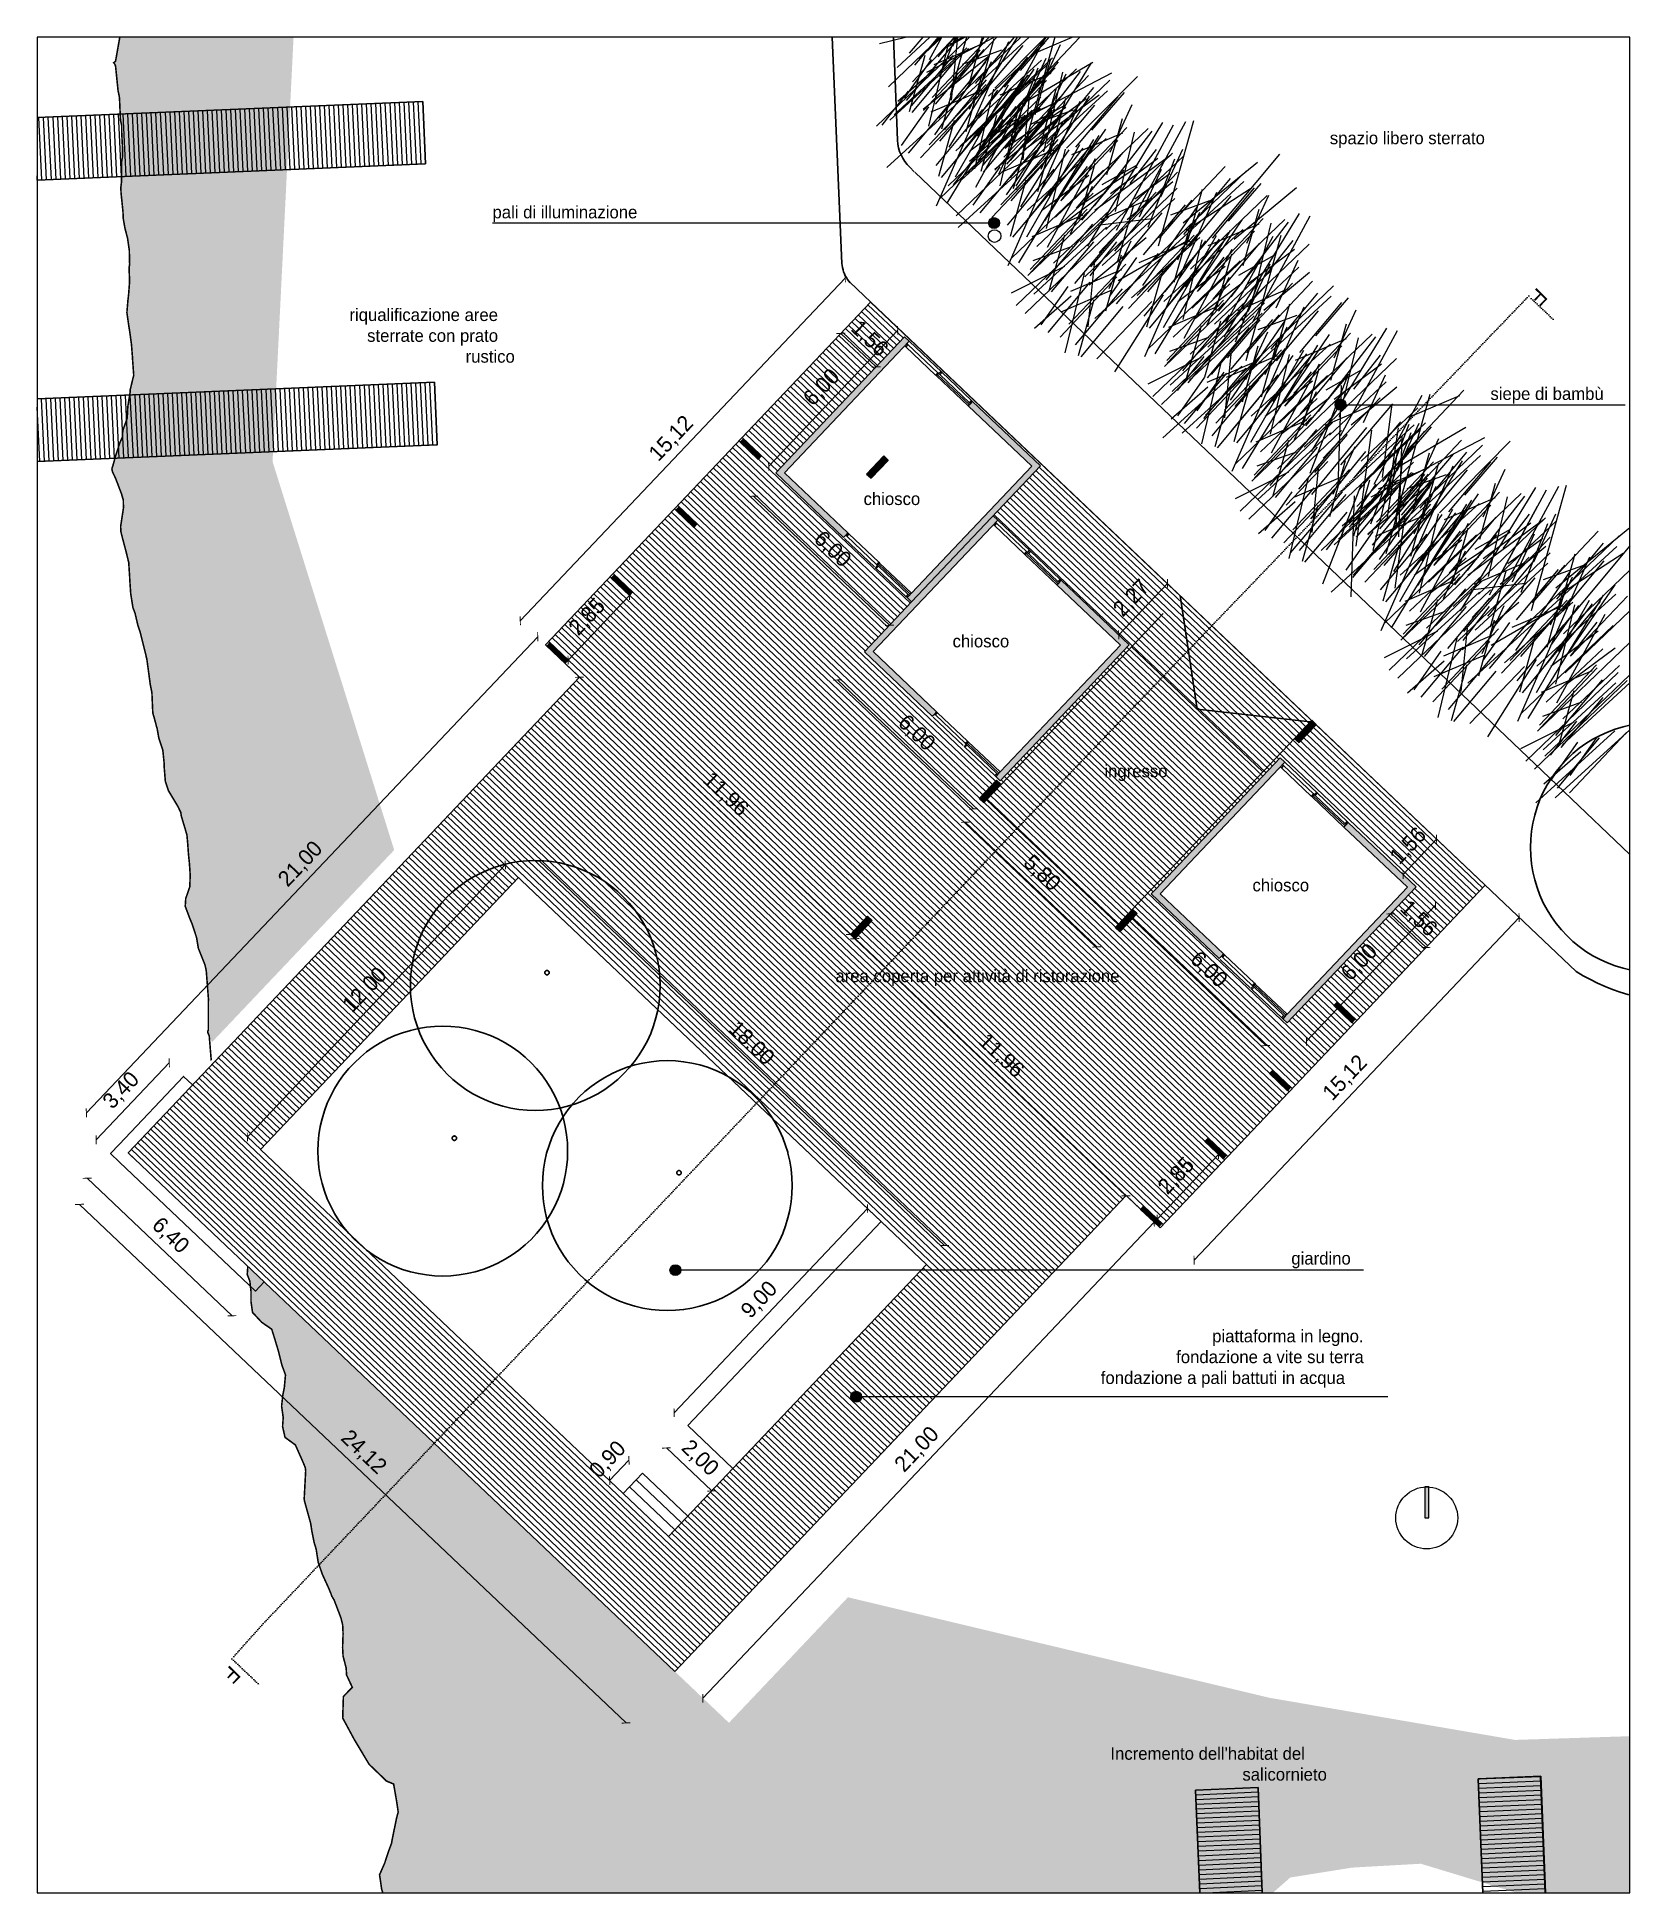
# Paper-space layout 'F-0.2K' of a CAD drawing. Header units: inches. Extents: x 100 to 355, y 0 to 297.
# The model-space entities are those that its viewports show. They can reach past a viewport. Long polylines and large blocks are cut down to what shows.
import ezdxf

# ---------------------------------------------------------------- set-up
doc = ezdxf.new("R2010")
doc.units = ezdxf.units.IN
doc.header["$MEASUREMENT"] = 0
doc.linetypes.add('ACAD_ISO07W100', pattern=[3, 0, -3])
for name, color, linetype, lineweight in [('03.18_Ramadura', 253, 'Continuous', 5), ('cm_alberi in secondo piano', 252, 'Continuous', 9), ('cm_campiture', 252, 'Continuous', 9), ('cm_quote', 174, 'Continuous', 0), ('cm_sezionate', 6, 'Continuous', 9), ('cm_testi', 250, 'Continuous', 0), ('cp_illuminazione', 32, 'Continuous', 9), ('cp_limite laguna_linea', 252, 'Continuous', 9), ('cp_piattaforme volumi_linea', 4, 'Continuous', 25)]:
    doc.layers.add(name, color=color, linetype=linetype, lineweight=lineweight)
doc.layers.add('cm_arredi', color=251, linetype='Continuous')
doc.layers.add('cp_alberi_linea', color=103, linetype='Continuous')
doc.layers.add('Finestre', color=254, linetype='Continuous', lineweight=9, plot=False)
doc.layers.add('S_retino canneto', color=7, linetype='Continuous', lineweight=0, true_color=0x686d1d)
doc.styles.get("Standard").update_dxf_attribs({"font": 'GOTHIC.TTF'})
doc.dimstyles.new('Quote 200', dxfattribs={"dimtxt": 0.5, "dimasz": 0.2, "dimexe": 1.25, "dimexo": 0.625, "dimgap": 0.2, "dimtad": 1, "dimzin": 1, "dimtxsty": 'Standard', "dimblk": 'ARCHTICK', "dimcen": 2.5, "dimse1": 1, "dimse2": 1, "dimazin": 0, "dimtfac": 1, "dimtmove": 0, "dimatfit": 3, "dimldrblk": 'NONE', "dimfxl": 1, "dimlwd": 0, "dimarcsym": 0})

psp = doc.layouts.new('F-0.2K')

# ---------------------------------------------------------------- texts
at = {"layer": 'cm_testi', "char_height": 2, "attachment_point": 1}
for s, insert, width in [('\\pi26.55009;spazio libero sterrato', (280.04, 281.85), 53.9886), ('\\pi28.21698;pali di illuminazione', (144.32, 269.99), 53.9886), ('\\pi5.10225;riqualificazione aree \\P\\pi7.93705;sterrate con prato \\P\\pi23.7032;rustico', (144.53, 253.56), 32.16), ('\\pi33.1021;siepe di bambù', (299.2, 240.93), 53.9886), ('\\pi43.68537;chiosco', (188.26, 224.11), 53.9886), ('\\pi43.68537;chiosco', (202.51, 201.33), 53.9886), ('\\pi43.48959;ingresso', (227.01, 180.54), 53.9886), ('\\pi43.68537;chiosco', (250.52, 162.28), 53.9886), ('\\pi1.59564;area coperta per attività di ristorazione', (225.84, 147.75), 53.9886), ('\\pi43.10753;giardino', (257.32, 102.55), 53.9886), ('\\pi25.85804;piattaforma in legno.\\P\\pi20.0919;fondazione a vite su terra\\P\\pi8.02664;fondazione a pali battuti in acqua', (261.9, 90.11), 53.9886), ("\\pi4.45041;Incremento dell'habitat del \\P\\pi25.58026;salicornieto", (267.01, 23.3), 40.7604)]:
    psp.add_mtext(s, dxfattribs=dict(at, insert=insert, width=width))

msp = doc.modelspace()

# ---------------------------------------------------------------- texts
at = {"layer": 'cm_alberi in secondo piano', "char_height": 0.5, "attachment_point": 1, "rotation": 225.77912}
for insert in [(503172.442, 4346378.816), (503130.595, 4346334.717)]:
    msp.add_mtext_dynamic_manual_height_columns('F', width=4.59023, gutter_width=1, heights=[0], dxfattribs=dict(at, insert=insert))

# ---------------------------------------------------------------- blocks, each defined once
blk = doc.blocks.new('_ArchTick')
at = {"color": 0, "linetype": 'ByBlock', "const_width": 0.15}
blk.add_lwpolyline([(-0.5, -0.5), (0.5, 0.5)], dxfattribs=at)
blk = doc.blocks.new('*D60')
at = {"layer": 'cm_quote', "color": 0, "lineweight": 0, "transparency": 16777216}
blk.add_line((503140.069, 4346367.96), (503125.616, 4346352.725), dxfattribs=at)
at = {"layer": 'DEFPOINTS', "color": 0, "transparency": 16777216}
for p in [(503140.577, 4346367.478), (503125.616, 4346352.725), (503126.125, 4346352.242)]:
    blk.add_point(p, dxfattribs=at)
at = {"layer": 'cm_quote', "color": 0, "lineweight": 0, "transparency": 16777216, "xscale": 0.2, "yscale": 0.2, "zscale": 0.2}
for p, rotation in [((503140.069, 4346367.96), 46.51099215204082), ((503125.616, 4346352.725), 226.5109921520408)]:
    blk.add_blockref('_ArchTick', p, dxfattribs=dict(at, rotation=rotation))
at = {"layer": 'cm_quote', "color": 0, "transparency": 16777216, "insert": (503132.49, 4346360.676), "char_height": 0.5, "attachment_point": 5, "rotation": 46.51099}
blk.add_mtext('21,00', dxfattribs=at)
blk = doc.blocks.new('_None')
blk = doc.blocks.new('*D61')
at = {"layer": 'cm_quote', "color": 0, "lineweight": 0, "transparency": 16777216}
blk.add_line((503149.916, 4346379.446), (503139.51, 4346368.476), dxfattribs=at)
at = {"layer": 'DEFPOINTS', "color": 0, "transparency": 16777216}
for p in [(503150.726, 4346378.677), (503139.51, 4346368.476), (503140.321, 4346367.707)]:
    blk.add_point(p, dxfattribs=at)
at = {"layer": 'cm_quote', "color": 0, "lineweight": 0, "transparency": 16777216, "xscale": 0.2, "yscale": 0.2, "zscale": 0.2}
for p, rotation in [((503149.916, 4346379.446), 46.51099216535818), ((503139.51, 4346368.476), 226.5109921653581)]:
    blk.add_blockref('_ArchTick', p, dxfattribs=dict(at, rotation=rotation))
at = {"layer": 'cm_quote', "color": 0, "transparency": 16777216, "insert": (503144.361, 4346374.295), "char_height": 0.5, "attachment_point": 5, "rotation": 46.51099}
blk.add_mtext('15,12', dxfattribs=at)
blk = doc.blocks.new('*D62')
at = {"layer": 'cm_quote', "color": 0, "lineweight": 0, "transparency": 16777216}
blk.add_line((503125.397, 4346349.796), (503142.896, 4346333.196), dxfattribs=at)
at = {"layer": 'DEFPOINTS', "color": 0, "transparency": 16777216}
for p in [(503126.528, 4346350.988), (503144.027, 4346334.388), (503142.896, 4346333.196)]:
    blk.add_point(p, dxfattribs=at)
at = {"layer": 'cm_quote', "color": 0, "lineweight": 0, "transparency": 16777216, "xscale": 0.2, "yscale": 0.2, "zscale": 0.2}
for p, rotation in [((503125.397, 4346349.796), 136.5109921504979), ((503142.896, 4346333.196), 316.5109921504979)]:
    blk.add_blockref('_ArchTick', p, dxfattribs=dict(at, rotation=rotation))
at = {"layer": 'cm_quote', "color": 0, "transparency": 16777216, "insert": (503134.481, 4346341.848), "char_height": 0.5, "attachment_point": 5, "rotation": 316.51099}
blk.add_mtext('24,12', dxfattribs=at)
blk = doc.blocks.new('*D63')
at = {"layer": 'cm_quote', "color": 0, "lineweight": 0, "transparency": 16777216}
blk.add_line((503145.355, 4346333.986), (503159.808, 4346349.222), dxfattribs=at)
at = {"layer": 'DEFPOINTS', "color": 0, "transparency": 16777216}
for p in [(503158.908, 4346350.075), (503159.808, 4346349.222), (503144.456, 4346334.84)]:
    blk.add_point(p, dxfattribs=at)
at = {"layer": 'cm_quote', "color": 0, "lineweight": 0, "transparency": 16777216, "xscale": 0.2, "yscale": 0.2, "zscale": 0.2}
for p, rotation in [((503159.808, 4346349.222), 46.51099215943854), ((503145.355, 4346333.986), 226.5109921594386)]:
    blk.add_blockref('_ArchTick', p, dxfattribs=dict(at, rotation=rotation))
at = {"layer": 'cm_quote', "color": 0, "transparency": 16777216, "insert": (503152.229, 4346341.938), "char_height": 0.5, "attachment_point": 5, "rotation": 46.51099}
blk.add_mtext('21,00', dxfattribs=at)
blk = doc.blocks.new('*D64')
at = {"layer": 'cm_quote', "color": 0, "lineweight": 0, "transparency": 16777216}
blk.add_line((503161.085, 4346348.01), (503171.491, 4346358.98), dxfattribs=at)
at = {"layer": 'DEFPOINTS', "color": 0, "transparency": 16777216}
for p in [(503170.402, 4346360.013), (503171.491, 4346358.98), (503159.996, 4346349.043)]:
    blk.add_point(p, dxfattribs=at)
at = {"layer": 'cm_quote', "color": 0, "lineweight": 0, "transparency": 16777216, "xscale": 0.2, "yscale": 0.2, "zscale": 0.2}
for p, rotation in [((503171.491, 4346358.98), 46.51099216561763), ((503161.085, 4346348.01), 226.5109921656176)]:
    blk.add_blockref('_ArchTick', p, dxfattribs=dict(at, rotation=rotation))
at = {"layer": 'cm_quote', "color": 0, "transparency": 16777216, "insert": (503165.936, 4346353.829), "char_height": 0.5, "attachment_point": 5, "rotation": 46.51099}
blk.add_mtext('15,12', dxfattribs=at)
blk = doc.blocks.new('*D65')
at = {"layer": 'cm_quote', "color": 0, "lineweight": 0, "transparency": 16777216}
blk.add_line((503130.773, 4346351.954), (503139.031, 4346360.66), dxfattribs=at)
at = {"layer": 'DEFPOINTS', "color": 0, "transparency": 16777216}
for p in [(503139.031, 4346360.66), (503139.456, 4346360.257), (503131.197, 4346351.551)]:
    blk.add_point(p, dxfattribs=at)
at = {"layer": 'cm_quote', "color": 0, "lineweight": 0, "transparency": 16777216, "xscale": 0.2, "yscale": 0.2, "zscale": 0.2}
for p, rotation in [((503139.031, 4346360.66), 46.51099216349662), ((503130.773, 4346351.954), 226.5109921634966)]:
    blk.add_blockref('_ArchTick', p, dxfattribs=dict(at, rotation=rotation))
at = {"layer": 'cm_quote', "color": 0, "transparency": 16777216, "insert": (503134.55, 4346356.641), "char_height": 0.5, "attachment_point": 5, "rotation": 46.51099}
blk.add_mtext('12,00', dxfattribs=at)
blk = doc.blocks.new('*D66')
at = {"layer": 'cm_quote', "color": 0, "lineweight": 0, "transparency": 16777216}
blk.add_line((503140.121, 4346360.784), (503153.093, 4346348.479), dxfattribs=at)
at = {"layer": 'DEFPOINTS', "color": 0, "transparency": 16777216}
for p in [(503139.543, 4346360.175), (503153.093, 4346348.479), (503152.515, 4346347.87)]:
    blk.add_point(p, dxfattribs=at)
at = {"layer": 'cm_quote', "color": 0, "lineweight": 0, "transparency": 16777216, "xscale": 0.2, "yscale": 0.2, "zscale": 0.2}
for p, rotation in [((503140.121, 4346360.784), 136.5109921591964), ((503153.093, 4346348.479), 316.5109921591964)]:
    blk.add_blockref('_ArchTick', p, dxfattribs=dict(at, rotation=rotation))
at = {"layer": 'cm_quote', "color": 0, "transparency": 16777216, "insert": (503146.926, 4346354.967), "char_height": 0.5, "attachment_point": 5, "rotation": 316.51099}
blk.add_mtext('18.00', dxfattribs=at)
blk = doc.blocks.new('*D67')
at = {"layer": 'cm_quote', "color": 0, "lineweight": 0, "transparency": 16777216}
blk.add_line((503150.63, 4346349.658), (503144.436, 4346343.128), dxfattribs=at)
at = {"layer": 'DEFPOINTS', "color": 0, "transparency": 16777216}
for p in [(503151.064, 4346349.246), (503144.436, 4346343.128), (503144.87, 4346342.716)]:
    blk.add_point(p, dxfattribs=at)
at = {"layer": 'cm_quote', "color": 0, "lineweight": 0, "transparency": 16777216, "xscale": 0.2, "yscale": 0.2, "zscale": 0.2}
for p, rotation in [((503150.63, 4346349.658), 46.51099218219279), ((503144.436, 4346343.128), 226.5109921821928)]:
    blk.add_blockref('_ArchTick', p, dxfattribs=dict(at, rotation=rotation))
at = {"layer": 'cm_quote', "color": 0, "transparency": 16777216, "insert": (503147.181, 4346346.727), "char_height": 0.5, "attachment_point": 5, "rotation": 46.51099}
blk.add_mtext('9,00', dxfattribs=at)
blk = doc.blocks.new('*D68')
at = {"layer": 'cm_quote', "color": 0, "lineweight": 0, "transparency": 16777216}
blk.add_line((503144.189, 4346341.998), (503145.64, 4346340.622), dxfattribs=at)
at = {"layer": 'DEFPOINTS', "color": 0, "transparency": 16777216}
for p in [(503144.87, 4346342.716), (503146.321, 4346341.34), (503145.64, 4346340.622)]:
    blk.add_point(p, dxfattribs=at)
at = {"layer": 'cm_quote', "color": 0, "lineweight": 0, "transparency": 16777216, "xscale": 0.2, "yscale": 0.2, "zscale": 0.2}
for p, rotation in [((503144.189, 4346341.998), 136.5109921943301), ((503145.64, 4346340.622), 316.5109921943301)]:
    blk.add_blockref('_ArchTick', p, dxfattribs=dict(at, rotation=rotation))
at = {"layer": 'cm_quote', "color": 0, "transparency": 16777216, "insert": (503145.249, 4346341.662), "char_height": 0.5, "attachment_point": 5, "rotation": 316.51099}
blk.add_mtext('2,00', dxfattribs=at)
blk = doc.blocks.new('*D69')
at = {"layer": 'cm_quote', "color": 0, "lineweight": 0, "transparency": 16777216}
blk.add_line((503142.991, 4346341.604), (503142.372, 4346340.952), dxfattribs=at)
at = {"layer": 'DEFPOINTS', "color": 0, "transparency": 16777216}
for p in [(503142.372, 4346340.952), (503143.425, 4346341.193), (503142.806, 4346340.54)]:
    blk.add_point(p, dxfattribs=at)
at = {"layer": 'cm_quote', "color": 0, "lineweight": 0, "transparency": 16777216, "xscale": 0.2, "yscale": 0.2, "zscale": 0.2}
for p, rotation in [((503142.991, 4346341.604), 46.5109921364979), ((503142.372, 4346340.952), 226.5109921364979)]:
    blk.add_blockref('_ArchTick', p, dxfattribs=dict(at, rotation=rotation))
at = {"layer": 'cm_quote', "color": 0, "transparency": 16777216, "insert": (503142.329, 4346341.612), "char_height": 0.5, "attachment_point": 5, "rotation": 46.51099}
blk.add_mtext('0,90', dxfattribs=at)
blk = doc.blocks.new('*D70')
at = {"layer": 'cm_quote', "color": 0, "lineweight": 0, "transparency": 16777216}
blk.add_line((503141.041, 4346367.217), (503143.002, 4346369.285), dxfattribs=at)
at = {"layer": 'DEFPOINTS', "color": 0, "transparency": 16777216}
for p in [(503143.002, 4346369.285), (503143.002, 4346369.285), (503141.041, 4346367.217)]:
    blk.add_point(p, dxfattribs=at)
at = {"layer": 'cm_quote', "color": 0, "lineweight": 0, "transparency": 16777216, "xscale": 0.2, "yscale": 0.2, "zscale": 0.2}
for p, rotation in [((503143.002, 4346369.285), 46.51099213834369), ((503141.041, 4346367.217), 226.5109921383437)]:
    blk.add_blockref('_ArchTick', p, dxfattribs=dict(at, rotation=rotation))
at = {"layer": 'cm_quote', "color": 0, "transparency": 16777216, "insert": (503141.669, 4346368.585), "char_height": 0.5, "attachment_point": 5, "rotation": 46.51099}
blk.add_mtext('2,85', dxfattribs=at)
blk = doc.blocks.new('*D71')
at = {"layer": 'cm_quote', "color": 0, "lineweight": 0, "transparency": 16777216}
blk.add_line((503147.464, 4346373.419), (503151.594, 4346377.772), dxfattribs=at)
at = {"layer": 'DEFPOINTS', "color": 0, "transparency": 16777216}
for p in [(503151.594, 4346377.772), (503151.817, 4346377.56), (503147.688, 4346373.207)]:
    blk.add_point(p, dxfattribs=at)
at = {"layer": 'cm_quote', "color": 0, "lineweight": 0, "transparency": 16777216, "xscale": 0.2, "yscale": 0.2, "zscale": 0.2}
for p, rotation in [((503151.594, 4346377.772), 46.51099220164098), ((503147.464, 4346373.419), 226.510992201641)]:
    blk.add_blockref('_ArchTick', p, dxfattribs=dict(at, rotation=rotation))
at = {"layer": 'cm_quote', "color": 0, "transparency": 16777216, "insert": (503149.177, 4346375.929), "char_height": 0.5, "attachment_point": 5, "rotation": 46.51099}
blk.add_mtext('6,00', dxfattribs=at)
blk = doc.blocks.new('*D72')
at = {"layer": 'cm_quote', "color": 0, "lineweight": 0, "transparency": 16777216}
blk.add_line((503146.98, 4346372.461), (503151.333, 4346368.331), dxfattribs=at)
at = {"layer": 'DEFPOINTS', "color": 0, "transparency": 16777216}
for p in [(503147.688, 4346373.207), (503152.041, 4346369.078), (503151.333, 4346368.331)]:
    blk.add_point(p, dxfattribs=at)
at = {"layer": 'cm_quote', "color": 0, "lineweight": 0, "transparency": 16777216, "xscale": 0.2, "yscale": 0.2, "zscale": 0.2}
for p, rotation in [((503146.98, 4346372.461), 136.5109921579306), ((503151.333, 4346368.331), 316.5109921579306)]:
    blk.add_blockref('_ArchTick', p, dxfattribs=dict(at, rotation=rotation))
at = {"layer": 'cm_quote', "color": 0, "transparency": 16777216, "insert": (503149.49, 4346370.748), "char_height": 0.5, "attachment_point": 5, "rotation": 316.51099}
blk.add_mtext('6,00', dxfattribs=at)
blk = doc.blocks.new('*D73')
at = {"layer": 'cm_quote', "color": 0, "lineweight": 0, "transparency": 16777216}
blk.add_line((503149.672, 4346366.581), (503154.025, 4346362.452), dxfattribs=at)
at = {"layer": 'DEFPOINTS', "color": 0, "transparency": 16777216}
for p in [(503150.527, 4346367.482), (503154.88, 4346363.352), (503154.025, 4346362.452)]:
    blk.add_point(p, dxfattribs=at)
at = {"layer": 'cm_quote', "color": 0, "lineweight": 0, "transparency": 16777216, "xscale": 0.2, "yscale": 0.2, "zscale": 0.2}
for p, rotation in [((503149.672, 4346366.581), 136.5109921462018), ((503154.025, 4346362.452), 316.5109921462018)]:
    blk.add_blockref('_ArchTick', p, dxfattribs=dict(at, rotation=rotation))
at = {"layer": 'cm_quote', "color": 0, "transparency": 16777216, "insert": (503152.183, 4346364.868), "char_height": 0.5, "attachment_point": 5, "rotation": 316.51099}
blk.add_mtext('6,00', dxfattribs=at)
blk = doc.blocks.new('*D74')
at = {"layer": 'cm_quote', "color": 0, "lineweight": 0, "transparency": 16777216}
blk.add_line((503153.76, 4346362.027), (503157.968, 4346358.035), dxfattribs=at)
at = {"layer": 'DEFPOINTS', "color": 0, "transparency": 16777216}
for p in [(503154.353, 4346362.652), (503158.561, 4346358.661), (503157.968, 4346358.035)]:
    blk.add_point(p, dxfattribs=at)
at = {"layer": 'cm_quote', "color": 0, "lineweight": 0, "transparency": 16777216, "xscale": 0.2, "yscale": 0.2, "zscale": 0.2}
for p, rotation in [((503153.76, 4346362.027), 136.5109921320628), ((503157.968, 4346358.035), 316.5109921320628)]:
    blk.add_blockref('_ArchTick', p, dxfattribs=dict(at, rotation=rotation))
at = {"layer": 'cm_quote', "color": 0, "transparency": 16777216, "insert": (503156.198, 4346360.383), "char_height": 0.5, "attachment_point": 5, "rotation": 316.51099}
blk.add_mtext('5,80', dxfattribs=at)
blk = doc.blocks.new('*D75')
at = {"layer": 'cm_quote', "color": 0, "lineweight": 0, "transparency": 16777216}
blk.add_line((503159.026, 4346359.005), (503163.379, 4346354.876), dxfattribs=at)
at = {"layer": 'DEFPOINTS', "color": 0, "transparency": 16777216}
for p in [(503159.714, 4346359.731), (503164.067, 4346355.602), (503163.379, 4346354.876)]:
    blk.add_point(p, dxfattribs=at)
at = {"layer": 'cm_quote', "color": 0, "lineweight": 0, "transparency": 16777216, "xscale": 0.2, "yscale": 0.2, "zscale": 0.2}
for p, rotation in [((503159.026, 4346359.005), 136.5109921640406), ((503163.379, 4346354.876), 316.5109921640406)]:
    blk.add_blockref('_ArchTick', p, dxfattribs=dict(at, rotation=rotation))
at = {"layer": 'cm_quote', "color": 0, "transparency": 16777216, "insert": (503161.537, 4346357.293), "char_height": 0.5, "attachment_point": 5, "rotation": 316.51099}
blk.add_mtext('6,00', dxfattribs=at)
blk = doc.blocks.new('*D76')
at = {"layer": 'cm_quote', "color": 0, "lineweight": 0, "transparency": 16777216}
blk.add_line((503164.683, 4346355.017), (503168.813, 4346359.37), dxfattribs=at)
at = {"layer": 'DEFPOINTS', "color": 0, "transparency": 16777216}
for p in [(503168.197, 4346359.955), (503168.813, 4346359.37), (503164.067, 4346355.602)]:
    blk.add_point(p, dxfattribs=at)
at = {"layer": 'cm_quote', "color": 0, "lineweight": 0, "transparency": 16777216, "xscale": 0.2, "yscale": 0.2, "zscale": 0.2}
for p, rotation in [((503168.813, 4346359.37), 46.51099216136236), ((503164.683, 4346355.017), 226.5109921613624)]:
    blk.add_blockref('_ArchTick', p, dxfattribs=dict(at, rotation=rotation))
at = {"layer": 'cm_quote', "color": 0, "transparency": 16777216, "insert": (503166.396, 4346357.528), "char_height": 0.5, "attachment_point": 5, "rotation": 46.51099}
blk.add_mtext('6,00', dxfattribs=at)
blk = doc.blocks.new('*D77')
at = {"layer": 'cm_quote', "color": 0, "lineweight": 0, "transparency": 16777216}
blk.add_line((503159.904, 4346349.324), (503161.865, 4346351.391), dxfattribs=at)
at = {"layer": 'DEFPOINTS', "color": 0, "transparency": 16777216}
for p in [(503161.43, 4346351.804), (503161.865, 4346351.391), (503159.469, 4346349.737)]:
    blk.add_point(p, dxfattribs=at)
at = {"layer": 'cm_quote', "color": 0, "lineweight": 0, "transparency": 16777216, "xscale": 0.2, "yscale": 0.2, "zscale": 0.2}
for p, rotation in [((503161.865, 4346351.391), 46.51099214885828), ((503159.904, 4346349.324), 226.5109921488583)]:
    blk.add_blockref('_ArchTick', p, dxfattribs=dict(at, rotation=rotation))
at = {"layer": 'cm_quote', "color": 0, "transparency": 16777216, "insert": (503160.532, 4346350.692), "char_height": 0.5, "attachment_point": 5, "rotation": 46.51099}
blk.add_mtext('2,85', dxfattribs=at)
blk = doc.blocks.new('*D78')
at = {"layer": 'cm_quote', "color": 0, "lineweight": 0, "transparency": 16777216}
blk.add_line((503150.079, 4346358.437), (503141.402, 4346366.668), dxfattribs=at)
at = {"layer": 'DEFPOINTS', "color": 0, "transparency": 16777216}
for p in [(503141.402, 4346366.668), (503141.402, 4346366.668), (503150.079, 4346358.437)]:
    blk.add_point(p, dxfattribs=at)
at = {"layer": 'cm_quote', "color": 0, "lineweight": 0, "transparency": 16777216, "xscale": 0.2, "yscale": 0.2, "zscale": 0.2}
for p, rotation in [((503141.402, 4346366.668), 136.5109921612381), ((503150.079, 4346358.437), 316.5109921612381)]:
    blk.add_blockref('_ArchTick', p, dxfattribs=dict(at, rotation=rotation))
at = {"layer": 'cm_quote', "color": 0, "transparency": 16777216, "insert": (503146.075, 4346362.905), "char_height": 0.5, "attachment_point": 5, "rotation": 316.51099}
blk.add_mtext('11,96', dxfattribs=at)
blk = doc.blocks.new('*D79')
at = {"layer": 'cm_quote', "color": 0, "lineweight": 0, "transparency": 16777216}
blk.add_line((503150.224, 4346358.299), (503158.901, 4346350.068), dxfattribs=at)
at = {"layer": 'DEFPOINTS', "color": 0, "transparency": 16777216}
for p in [(503150.224, 4346358.299), (503158.901, 4346350.068), (503158.901, 4346350.068)]:
    blk.add_point(p, dxfattribs=at)
at = {"layer": 'cm_quote', "color": 0, "lineweight": 0, "transparency": 16777216, "xscale": 0.2, "yscale": 0.2, "zscale": 0.2}
for p, rotation in [((503150.224, 4346358.299), 136.5109921709186), ((503158.901, 4346350.068), 316.5109921709187)]:
    blk.add_blockref('_ArchTick', p, dxfattribs=dict(at, rotation=rotation))
at = {"layer": 'cm_quote', "color": 0, "transparency": 16777216, "insert": (503154.897, 4346354.536), "char_height": 0.5, "attachment_point": 5, "rotation": 316.51099}
blk.add_mtext('11,96', dxfattribs=at)
blk = doc.blocks.new('*D80')
at = {"layer": 'cm_quote', "color": 0, "lineweight": 0, "transparency": 16777216}
blk.add_line((503160.234, 4346369.672), (503158.672, 4346368.025), dxfattribs=at)
at = {"layer": 'DEFPOINTS', "color": 0, "transparency": 16777216}
for p in [(503160.499, 4346369.421), (503158.672, 4346368.025), (503158.936, 4346367.774)]:
    blk.add_point(p, dxfattribs=at)
at = {"layer": 'cm_quote', "color": 0, "lineweight": 0, "transparency": 16777216, "xscale": 0.2, "yscale": 0.2, "zscale": 0.2}
for p, rotation in [((503160.234, 4346369.672), 46.51099214015905), ((503158.672, 4346368.025), 226.510992140159)]:
    blk.add_blockref('_ArchTick', p, dxfattribs=dict(at, rotation=rotation))
at = {"layer": 'cm_quote', "color": 0, "transparency": 16777216, "insert": (503159.1, 4346369.183), "char_height": 0.5, "attachment_point": 5, "rotation": 46.51099}
blk.add_mtext('2,27', dxfattribs=at)
blk = doc.blocks.new('*D81')
at = {"layer": 'cm_quote', "color": 0, "lineweight": 0, "transparency": 16777216}
blk.add_line((503167.776, 4346360.354), (503168.849, 4346361.486), dxfattribs=at)
at = {"layer": 'DEFPOINTS', "color": 0, "transparency": 16777216}
for p in [(503168.849, 4346361.486), (503169.27, 4346361.086), (503168.197, 4346359.955)]:
    blk.add_point(p, dxfattribs=at)
at = {"layer": 'cm_quote', "color": 0, "lineweight": 0, "transparency": 16777216, "xscale": 0.2, "yscale": 0.2, "zscale": 0.2}
for p, rotation in [((503168.849, 4346361.486), 46.51099222710544), ((503167.776, 4346360.354), 226.5109922271054)]:
    blk.add_blockref('_ArchTick', p, dxfattribs=dict(at, rotation=rotation))
at = {"layer": 'cm_quote', "color": 0, "transparency": 16777216, "insert": (503167.96, 4346361.254), "char_height": 0.5, "attachment_point": 5, "rotation": 46.51099}
blk.add_mtext('1,56', dxfattribs=at)
blk = doc.blocks.new('*D82')
at = {"layer": 'cm_quote', "color": 0, "lineweight": 0, "transparency": 16777216}
blk.add_line((503167.379, 4346359.093), (503168.511, 4346358.019), dxfattribs=at)
at = {"layer": 'DEFPOINTS', "color": 0, "transparency": 16777216}
for p in [(503167.31, 4346359.02), (503168.511, 4346358.019), (503168.442, 4346357.947)]:
    blk.add_point(p, dxfattribs=at)
at = {"layer": 'cm_quote', "color": 0, "lineweight": 0, "transparency": 16777216, "xscale": 0.2, "yscale": 0.2, "zscale": 0.2}
for p, rotation in [((503167.379, 4346359.093), 136.5109921831882), ((503168.511, 4346358.019), 316.5109921831881)]:
    blk.add_blockref('_ArchTick', p, dxfattribs=dict(at, rotation=rotation))
at = {"layer": 'cm_quote', "color": 0, "transparency": 16777216, "insert": (503168.257, 4346358.93), "char_height": 0.5, "attachment_point": 5, "rotation": 316.51099}
blk.add_mtext('1,56', dxfattribs=at)
blk = doc.blocks.new('*D83')
at = {"layer": 'cm_quote', "color": 0, "lineweight": 0, "transparency": 16777216}
blk.add_line((503150.907, 4346376.6), (503149.775, 4346377.674), dxfattribs=at)
at = {"layer": 'DEFPOINTS', "color": 0, "transparency": 16777216}
for p in [(503149.775, 4346377.674), (503149.775, 4346377.674), (503150.907, 4346376.6)]:
    blk.add_point(p, dxfattribs=at)
at = {"layer": 'cm_quote', "color": 0, "lineweight": 0, "transparency": 16777216, "xscale": 0.2, "yscale": 0.2, "zscale": 0.2}
for p, rotation in [((503149.775, 4346377.674), 136.5109921907671), ((503150.907, 4346376.6), 316.5109921907671)]:
    blk.add_blockref('_ArchTick', p, dxfattribs=dict(at, rotation=rotation))
at = {"layer": 'cm_quote', "color": 0, "transparency": 16777216, "insert": (503150.675, 4346377.489), "char_height": 0.5, "attachment_point": 5, "rotation": 316.51099}
blk.add_mtext('1,56', dxfattribs=at)
blk = doc.blocks.new('*D263')
at = {"layer": 'cm_quote', "color": 0, "lineweight": 0, "transparency": 16777216}
for p, q in [((-3368891.703, 8689622.26), (-929594.242, 10864300.067)), ((-3368894.34, 8689619.909), (-3368891.703, 8689622.26))]:
    blk.add_line(p, q, dxfattribs=at)
at = {"layer": 'DEFPOINTS', "color": 0, "transparency": 16777216}
for p in [(-3368891.703, 8689622.26), (503231.569, 4346330.378), (503228.933, 4346328.028)]:
    blk.add_point(p, dxfattribs=at)
at = {"layer": 'cm_quote', "color": 0, "lineweight": 0, "transparency": 16777216, "xscale": 0.2, "yscale": 0.2, "zscale": 0.2}
for p, rotation in [((-3368891.703, 8689622.26), 41.71758129249201), ((-3368894.34, 8689619.909), 221.717581292492)]:
    blk.add_blockref('_ArchTick', p, dxfattribs=dict(at, rotation=rotation))
at = {"layer": 'cm_quote', "color": 0, "transparency": 16777216, "insert": (-929595.199, 10864299.865), "char_height": 0.5, "attachment_point": 5, "rotation": 41.71758}
blk.add_mtext('3,53', dxfattribs=at)
blk = doc.blocks.new('*D301')
at = {"layer": 'cm_quote', "color": 0, "lineweight": 0, "transparency": 16777216}
blk.add_line((503128.271, 4346354.328), (503125.931, 4346351.861), dxfattribs=at)
at = {"layer": 'DEFPOINTS', "color": 0, "transparency": 16777216}
for p in [(503128.731, 4346353.891), (503125.931, 4346351.861), (503126.391, 4346351.425)]:
    blk.add_point(p, dxfattribs=at)
at = {"layer": 'cm_quote', "color": 0, "lineweight": 0, "transparency": 16777216, "xscale": 0.2, "yscale": 0.2, "zscale": 0.2}
for p, rotation in [((503128.271, 4346354.328), 46.51099215303714), ((503125.931, 4346351.861), 226.5109921530372)]:
    blk.add_blockref('_ArchTick', p, dxfattribs=dict(at, rotation=rotation))
at = {"layer": 'cm_quote', "color": 0, "transparency": 16777216, "insert": (503126.749, 4346353.428), "char_height": 0.5, "attachment_point": 5, "rotation": 46.51099}
blk.add_mtext('3,40', dxfattribs=at)
blk = doc.blocks.new('*D302')
at = {"layer": 'cm_quote', "color": 0, "lineweight": 0, "transparency": 16777216}
blk.add_line((503125.64, 4346350.632), (503130.282, 4346346.23), dxfattribs=at)
at = {"layer": 'DEFPOINTS', "color": 0, "transparency": 16777216}
for p in [(503126.391, 4346351.425), (503131.033, 4346347.022), (503130.282, 4346346.23)]:
    blk.add_point(p, dxfattribs=at)
at = {"layer": 'cm_quote', "color": 0, "lineweight": 0, "transparency": 16777216, "xscale": 0.2, "yscale": 0.2, "zscale": 0.2}
for p, rotation in [((503125.64, 4346350.632), 136.5157744736267), ((503130.282, 4346346.23), 316.5157744736267)]:
    blk.add_blockref('_ArchTick', p, dxfattribs=dict(at, rotation=rotation))
at = {"layer": 'cm_quote', "color": 0, "transparency": 16777216, "insert": (503128.295, 4346348.783), "char_height": 0.5, "attachment_point": 5, "rotation": 316.51577}
blk.add_mtext('6,40', dxfattribs=at)

# ---------------------------------------------------------------- dimensions: what is measured, and where the dimension line sits
at = {"layer": 'cm_quote'}
for base, p1, p2, angle, picture, middle in [((-3368891.703, 8689622.26), (503228.933, 4346328.028), (503231.569, 4346330.378), 41.71758, '*D263', (-929594.876, 10864299.502)), ((503149.775, 4346377.674), (503150.907, 4346376.6), (503149.775, 4346377.674), 136.51099, '*D83', (503150.341, 4346377.137)), ((503168.849, 4346361.486), (503168.197, 4346359.955), (503169.27, 4346361.086), 46.51099, '*D81', (503168.312, 4346360.92)), ((503168.511, 4346358.019), (503167.31, 4346359.02), (503168.442, 4346357.947), 316.51099, '*D82', (503167.923, 4346358.577)), ((503142.372, 4346340.952), (503143.425, 4346341.193), (503142.806, 4346340.54), 226.51099, '*D69', (503142.681, 4346341.278))]:
    dim = msp.add_linear_dim(base=base, p1=p1, p2=p2, angle=angle, dimstyle='Quote 200', dxfattribs=at)
    dim.commit()
    dim.dimension.update_dxf_attribs({"geometry": picture, "text_midpoint": middle, "dimtype": 161})
for p1, p2, distance, picture, middle in [((503150.726, 4346378.677), (503140.321, 4346367.707), -1.117, '*D61', (503144.361, 4346374.295)), ((503147.688, 4346373.207), (503151.817, 4346377.56), 0.308, '*D71', (503149.177, 4346375.929)), ((503147.688, 4346373.207), (503152.041, 4346369.078), -1.029, '*D72', (503149.49, 4346370.748)), ((503160.499, 4346369.421), (503158.936, 4346367.774), -0.365, '*D80', (503159.1, 4346369.183)), ((503141.041, 4346367.217), (503143.002, 4346369.285), 0, '*D70', (503141.669, 4346368.585)), ((503140.577, 4346367.478), (503126.125, 4346352.242), -0.701, '*D60', (503132.49, 4346360.676)), ((503150.527, 4346367.482), (503154.88, 4346363.352), -1.241, '*D73', (503152.183, 4346364.868)), ((503150.079, 4346358.437), (503141.402, 4346366.668), 0, '*D78', (503146.075, 4346362.905)), ((503154.353, 4346362.652), (503158.561, 4346358.661), -0.862, '*D74', (503156.198, 4346360.383)), ((503131.197, 4346351.551), (503139.456, 4346360.257), 0.585, '*D65', (503134.55, 4346356.641)), ((503159.996, 4346349.043), (503170.402, 4346360.013), -1.501, '*D64', (503165.936, 4346353.829)), ((503164.067, 4346355.602), (503168.197, 4346359.955), -0.849, '*D76', (503166.396, 4346357.528)), ((503159.714, 4346359.731), (503164.067, 4346355.602), -1, '*D75', (503161.537, 4346357.293)), ((503150.224, 4346358.299), (503158.901, 4346350.068), 0, '*D79', (503154.897, 4346354.536)), ((503128.731, 4346353.891), (503126.391, 4346351.425), -0.634, '*D301', (503126.749, 4346353.428)), ((503159.469, 4346349.737), (503161.43, 4346351.804), -0.6, '*D77', (503160.532, 4346350.692)), ((503126.528, 4346350.988), (503144.027, 4346334.388), -1.643, '*D62', (503134.481, 4346341.848)), ((503126.391, 4346351.425), (503131.033, 4346347.022), -1.092, '*D302', (503128.295, 4346348.783)), ((503151.064, 4346349.246), (503144.87, 4346342.716), -0.598, '*D67', (503147.181, 4346346.727)), ((503144.456, 4346334.84), (503158.908, 4346350.075), -1.24, '*D63', (503152.229, 4346341.938)), ((503144.87, 4346342.716), (503146.321, 4346341.34), -0.99, '*D68', (503145.249, 4346341.662))]:
    dim = msp.add_aligned_dim(p1=p1, p2=p2, distance=distance, dimstyle='Quote 200', dxfattribs=at)
    dim.commit()
    dim.dimension.update_dxf_attribs({"geometry": picture, "text_midpoint": middle})
dim = msp.add_aligned_dim(p1=(503139.543, 4346360.175), p2=(503152.515, 4346347.87), distance=0.84, text='18.00', dimstyle='Quote 200', dxfattribs=at)
dim.commit()
dim.dimension.update_dxf_attribs({"geometry": '*D66', "text_midpoint": (503146.926, 4346354.967)})

# ---------------------------------------------------------------- hatches: boundary and pattern name
at = {"layer": '03.18_Ramadura', "lineweight": 25}
h = msp.add_hatch(dxfattribs=at)
h.set_pattern_fill('AR-SAND', color=256, scale=1.5, angle=53)
h.set_pattern_definition([(90.5, (0, 0), (-2.3651103492, 1.6639241377), [0, -2.28, 0, -2.55, 0, -2.4375]), (60.5, (0, 0), (-1.78318178, 4.667724632), [0, -1.23, 0, -2.055, 0, -0.7875]), (20.5, (-1.1103, -1.4735), (2.8044267533, 3.7357049663), [0, -0.75, 0, -2.7, 0, -3.525]), (10.5, (-1.1103, -1.4735), (1.6622839195, 4.3934966918), [0, -0.375, 0, -1.77, 0, -2.025])])
h.paths.add_polyline_path([(502571.691, 4346415.638), (502573.014, 4346416.564), (502574.734, 4346417.358), (502577.738, 4346417.909), (502580.053, 4346417.843), (502583.718, 4346417.797), (502586.998, 4346418.114), (502590.068, 4346418.432), (502592.608, 4346418.432), (502596.418, 4346418.326), (502600.016, 4346418.326), (502603.826, 4346417.903), (502607.213, 4346417.479), (502609.329, 4346417.056), (502610.811, 4346416.209), (502612.398, 4346415.892), (502614.409, 4346415.574), (502615.891, 4346415.468), (502617.055, 4346415.892), (502618.114, 4346415.68), (502620.336, 4346416.156), (502622.559, 4346415.998), (502625.416, 4346416.474), (502627.639, 4346417.109), (502629.702, 4346416.633), (502632.401, 4346416.156), (502634.465, 4346416.474), (502635.894, 4346417.585), (502637.799, 4346417.903), (502639.704, 4346417.585), (502641.609, 4346415.839), (502644.307, 4346415.68), (502647.482, 4346416.474), (502649.705, 4346416.315), (502652.245, 4346415.204), (502655.579, 4346414.569), (502658.119, 4346415.521), (502660.659, 4346416.315), (502662.246, 4346418.379), (502663.04, 4346420.125), (502663.761, 4346420.656), (502665.19, 4346420.815), (502667.095, 4346420.074), (502668.682, 4346419.704), (502669.998, 4346418.54), (502669.998, 4346416.342), (502670.27, 4346415.576), (502671.011, 4346414.571), (502672.175, 4346413.724), (502673.445, 4346412.983), (502674.682, 4346412.611), (502675.317, 4346412.611), (502678.095, 4346414.595), (502680.397, 4346416.262), (502683.016, 4346418.008), (502685.715, 4346419.278), (502687.778, 4346420.152), (502690.874, 4346420.787), (502694.367, 4346421.501), (502697.938, 4346422.374), (502702.304, 4346423.644), (502705.717, 4346424.755), (502708.495, 4346425.787), (502710.877, 4346426.422), (502714.21, 4346426.978), (502715.888, 4346427.059), (502720.787, 4346427.149), (502722.93, 4346426.871), (502724.677, 4346426.514), (502725.947, 4346426.395), (502727.336, 4346426.672), (502729.36, 4346427.307), (502728.816, 4346432.586), (502714.323, 4346430.414), (502704.528, 4346428.727), (502697.292, 4346426.591), (502690.593, 4346425.462), (502684.41, 4346424.419), (502676.252, 4346423.044), (502669.701, 4346423.162), (502664.387, 4346422.197), (502660.891, 4346421.562), (502658.334, 4346418.645), (502648.091, 4346419.478), (502644.575, 4346419.764), (502635.464, 4346420.504), (502624.767, 4346419.256), (502621.936, 4346419.316), (502615.105, 4346419.46), (502605.82, 4346419.657), (502593.38, 4346419.919), (502578.998, 4346418.665), (502573.995, 4346419.98), (502571.524, 4346420.629), (502565.152, 4346418.291), (502562.421, 4346417.901), (502561.511, 4346419.785), (502540.57, 4346427.865), (502535.88, 4346429.084), (502532.604, 4346431.009), (502530.716, 4346433.262), (502523.546, 4346436.398), (502514.745, 4346440.247), (502504.738, 4346443.715), (502504.067, 4346441.841), (502505.895, 4346441.841), (502507.183, 4346441.133), (502508.042, 4346440.661), (502509.102, 4346440.661), (502509.835, 4346440.159), (502510.575, 4346439.82), (502513.036, 4346438.312), (502515.417, 4346437.518), (502517.084, 4346436.725), (502519.386, 4346435.455), (502521.846, 4346433.788), (502523.196, 4346433.153), (502524.624, 4346432.915), (502526.291, 4346431.962), (502527.104, 4346431.086), (502527.898, 4346429.71), (502528.745, 4346429.392), (502529.009, 4346428.916), (502529.591, 4346427.91), (502530.809, 4346426.958), (502531.549, 4346426.588), (502532.396, 4346426.323), (502532.714, 4346425.741), (502533.56, 4346425.529), (502534.301, 4346425.741), (502534.724, 4346425.159), (502535.412, 4346424.524), (502536.153, 4346423.942), (502536.841, 4346423.677), (502537.529, 4346423.783), (502538.111, 4346423.413), (502538.64, 4346423.148), (502539.646, 4346423.042), (502540.439, 4346423.095), (502540.902, 4346422.764), (502542.027, 4346422.5), (502542.688, 4346422.632), (502543.416, 4346422.169), (502544.474, 4346421.508), (502545.268, 4346421.441), (502546.393, 4346421.375), (502547.186, 4346421.177), (502547.649, 4346420.846), (502547.98, 4346419.92), (502548.178, 4346419.325), (502548.509, 4346419.126), (502549.568, 4346418.994), (502550.43, 4346419.243), (502551.192, 4346419.55), (502551.795, 4346419.56), (502552.906, 4346419.179), (502554.065, 4346418.63), (502555.322, 4346417.704), (502556.182, 4346416.315), (502556.91, 4346414.331), (502557.373, 4346412.809), (502558.1, 4346412.479), (502559.622, 4346412.479), (502560.746, 4346412.214), (502561.738, 4346411.42), (502562.995, 4346410.891), (502564.847, 4346410.627), (502565.495, 4346410.609), (502566.828, 4346410.115), (502566.893, 4346410.094), (502566.959, 4346410.077), (502567.027, 4346410.064), (502567.095, 4346410.056), (502567.164, 4346410.053), (502567.232, 4346410.055), (502567.301, 4346410.061), (502567.368, 4346410.072), (502567.435, 4346410.087), (502567.501, 4346410.107), (502567.565, 4346410.132), (502567.627, 4346410.161), (502567.687, 4346410.194), (502567.745, 4346410.231), (502567.8, 4346410.272), (502567.852, 4346410.317), (502567.901, 4346410.365), (502567.946, 4346410.416), (502567.988, 4346410.471)])
h.paths.add_polyline_path([(502834.046, 4346426.751), (502835.104, 4346426.619), (502836.295, 4346426.553), (502837.419, 4346426.421), (502839.007, 4346426.288), (502839.933, 4346426.354), (502840.594, 4346426.619), (502840.925, 4346426.884), (502841.586, 4346427.016), (502842.049, 4346427.347), (502842.579, 4346427.942), (502843.174, 4346428.471), (502844.232, 4346428.603), (502845.026, 4346428.537), (502845.754, 4346428.273), (502846.15, 4346427.876), (502847.341, 4346427.611), (502848.135, 4346427.413), (502849.127, 4346427.214), (502849.855, 4346427.148), (502850.252, 4346426.619), (502851.178, 4346426.553), (502851.905, 4346426.156), (502852.434, 4346426.09), (502853.162, 4346426.156), (502853.823, 4346426.156), (502854.617, 4346425.891), (502855.543, 4346425.759), (502856.271, 4346425.561), (502856.932, 4346425.23), (502857.858, 4346425.296), (502858.454, 4346425.561), (502858.851, 4346426.156), (502859.049, 4346426.751), (502859.38, 4346427.082), (502859.909, 4346427.413), (502860.636, 4346427.347), (502861.166, 4346427.413), (502862.092, 4346427.082), (502862.965, 4346426.487), (502863.6, 4346426.09), (502864.155, 4346425.455), (502865.108, 4346425.772), (502865.425, 4346425.137), (502866.14, 4346424.741), (502867.013, 4346424.106), (502867.41, 4346422.994), (502867.807, 4346422.121), (502868.204, 4346421.486), (502868.839, 4346421.327), (502869.95, 4346421.407), (502871.22, 4346421.645), (502871.934, 4346422.201), (502872.093, 4346423.153), (502872.331, 4346424.582), (502872.649, 4346425.772), (502873.204, 4346426.646), (502874.077, 4346427.201), (502875.506, 4346427.598), (502876.617, 4346427.677), (502877.252, 4346427.36), (502877.49, 4346426.725), (502878.205, 4346426.487), (502879.395, 4346425.455), (502880.189, 4346425.058), (502880.745, 4346425.137), (502881.459, 4346425.455), (502881.697, 4346426.249), (502881.539, 4346427.519), (502881.3, 4346428.709), (502881.062, 4346430.059), (502881.3, 4346431.091), (502882.015, 4346432.122), (502883.047, 4346432.996), (502884.714, 4346433.551), (502884.995, 4346434.046), (502885.061, 4346434.575), (502884.995, 4346435.303), (502885.128, 4346436.494), (502885.326, 4346437.221), (502885.723, 4346437.618), (502886.451, 4346438.015), (502887.244, 4346438.544), (502887.641, 4346439.536), (502887.707, 4346440.859), (502887.443, 4346441.653), (502886.781, 4346442.711), (502886.742, 4346442.761), (502881.655, 4346449.425), (502880.952, 4346452.271), (502876.595, 4346453.824), (502874.941, 4346456.668), (502864.959, 4346452.637), (502838.165, 4346445.186), (502824.509, 4346441.127), (502818.159, 4346439.894), (502813.534, 4346439.069), (502805.57, 4346438.769), (502761.802, 4346437.566), (502746.743, 4346435.826), (502747.439, 4346430.101), (502747.807, 4346427.463), (502749.044, 4346427.084), (502750.783, 4346426.452), (502752.682, 4346426.189), (502755.265, 4346425.978), (502757.109, 4346426.031), (502759.588, 4346426.715), (502761.749, 4346427.032), (502764.385, 4346426.873), (502766.968, 4346427.189), (502769.182, 4346427.611), (502771.607, 4346428.032), (502773.61, 4346428.137), (502776.668, 4346427.979), (502778.187, 4346427.772), (502781.124, 4346427.93), (502783.108, 4346428.248), (502784.616, 4346428.724), (502788.373, 4346430.021), (502793.003, 4346431.608), (502795.561, 4346432.266), (502796.662, 4346432.549), (502799.503, 4346433.436), (502802.521, 4346433.14), (502805.032, 4346432.803), (502807.679, 4346433.363), (502809.908, 4346434.241), (502812.441, 4346434.477), (502814.541, 4346434.723), (502815.268, 4346434.829), (502816.154, 4346434.842), (502816.789, 4346433.957), (502817.595, 4346433.535), (502818.531, 4346433.288), (502819.152, 4346433.037), (502819.574, 4346432.15), (502819.851, 4346431.818), (502820.433, 4346430.866), (502821.015, 4346430.442), (502821.491, 4346429.331), (502821.809, 4346428.908), (502822.603, 4346428.326), (502823.502, 4346427.426), (502824.455, 4346426.632), (502825.513, 4346426.262), (502825.759, 4346426.249), (502826.518, 4346426.209), (502827.312, 4346426.156), (502827.947, 4346426.315), (502828.635, 4346427.056), (502829.482, 4346427.479), (502830.064, 4346427.479), (502830.487, 4346427.32), (502830.963, 4346426.844), (502831.598, 4346426.685), (502832.18, 4346426.791), (502832.71, 4346427.056), (502833.345, 4346426.95)])
h.paths.add_polyline_path([(503090.288, 4346444.27), (503092.023, 4346444.355), (503093.251, 4346444.397), (503094.599, 4346444.487), (503095.016, 4346444.885), (503095.5, 4346446.783), (503088.672, 4346446.21), (503083.394, 4346447.074), (503080.026, 4346447.626), (503067.63, 4346447.353), (503062.349, 4346447.237), (503055.567, 4346447.088), (503050.395, 4346446.975), (503047.196, 4346447.708), (503040.999, 4346447.517), (503041.59, 4346446.881), (503042.648, 4346445.981), (503043.442, 4346445.717), (503044.5, 4346445.611), (503045.453, 4346445.611), (503048.116, 4346445.164), (503050.074, 4346445.058), (503051.873, 4346444.9), (503053.196, 4346444.741), (503054.466, 4346444.582), (503055.471, 4346444.529), (503056.581, 4346444.529), (503058.845, 4346444.661), (503060.168, 4346444.979), (503061.543, 4346445.508), (503062.39, 4346446.143), (503063.237, 4346446.514), (503065.589, 4346446.414), (503067.047, 4346445.879), (503068.952, 4346445.879), (503070.539, 4346445.826), (503073.544, 4346445.74), (503075.672, 4346445.508), (503076.995, 4346445.455), (503078.053, 4346445.349), (503080.612, 4346444.919), (503083.006, 4346443.847), (503083.684, 4346443.847), (503084.827, 4346443.889), (503085.885, 4346443.931), (503087.028, 4346444.058), (503087.966, 4346444.181)])
h.paths.add_polyline_path([(503115.79, 4346438.485), (503116.854, 4346437.581), (503119.062, 4346436.633), (503119.671, 4346436.024), (503120.2, 4346435.574), (503120.914, 4346435.045), (503121.976, 4346434.067), (503125.209, 4346433.746), (503126.4, 4346432.688), (503127.193, 4346431.894), (503127.855, 4346430.836), (503128.252, 4346430.108), (503128.913, 4346429.91), (503130.104, 4346429.248), (503131.096, 4346428.852), (503131.691, 4346427.793), (503132.419, 4346427.264), (503132.485, 4346426.669), (503132.22, 4346426.073), (503131.926, 4346425.141), (503131.895, 4346424.952), (503132.278, 4346423.127), (503133.722, 4346422.139), (503134.635, 4346420.695), (503134.579, 4346419.368), (503140.27, 4346419.611), (503135.633, 4346428.658), (503129.891, 4346432.115), (503125.229, 4346434.923), (503120.529, 4346437.753), (503117.441, 4346439.612), (503110.829, 4346445.72), (503107.066, 4346446.344), (503098.901, 4346448.383), (503098.982, 4346445.728), (503099.658, 4346445.721), (503100.392, 4346446.052), (503101.556, 4346446.158), (503102.508, 4346446.158), (503103.619, 4346445.946), (503105.016, 4346445.505), (503106.636, 4346444.623), (503107.165, 4346443.141), (503107.906, 4346441.342), (503108.329, 4346440.601), (503109.282, 4346440.39), (503110.234, 4346440.548), (503111.504, 4346440.39), (503113.462, 4346439.913), (503114.626, 4346439.331)])
h.paths.add_polyline_path([(503134.5, 4346398.236), (503136.522, 4346402.356), (503140.746, 4346408.468), (503135.04, 4346408.224), (503134.948, 4346408.751), (503134.588, 4346408.451), (503134.106, 4346408.36), (503133.781, 4346408.246), (503133.535, 4346408.27), (503132.44, 4346408.108), (503132.282, 4346408.011), (503132.812, 4346407.729), (503132.593, 4346407.845), (503132.489, 4346407.673), (503132.541, 4346407.759), (503132.089, 4346407.39), (503131.912, 4346407.167), (503131.369, 4346407.248), (503130.812, 4346406.47), (503130.398, 4346405.88), (503130.104, 4346406.056), (503130.114, 4346405.83), (503130.094, 4346405.75), (503129.799, 4346404.618), (503129.759, 4346404.538), (503129.418, 4346406.204), (503129.225, 4346405.664), (503129.207, 4346405.337), (503129.123, 4346404.91), (503129.135, 4346404.753), (503128.855, 4346404.033), (503128.633, 4346403.329), (503128.651, 4346403.237), (503128.914, 4346402.449), (503128.842, 4346402.046), (503128.842, 4346401.628), (503128.804, 4346401.337), (503128.785, 4346401.103), (503128.551, 4346400.537), (503127.951, 4346400.337), (503127.658, 4346400.231), (503127.551, 4346400.071), (503127.307, 4346399.582), (503127.312, 4346398.738), (503125.561, 4346398.738), (503125.561, 4346397.563), (503127.331, 4346397.557), (503127.382, 4346397.337), (503127.319, 4346397.106), (503127.24, 4346396.648), (503127.131, 4346396.337), (503127.297, 4346396.083), (503127.551, 4346395.737), (503127.859, 4346395.407), (503127.695, 4346395.194), (503127.551, 4346394.637), (503127.425, 4346394.353), (503127.551, 4346394.037), (503127.689, 4346393.329), (503127.551, 4346393.104), (503127.197, 4346392.691), (503127.01, 4346392.337), (503126.83, 4346392.059), (503126.586, 4346391.328), (503126.597, 4346391.292), (503126.876, 4346390.663), (503126.941, 4346390.337), (503127.051, 4346389.637), (503127.101, 4346389.337), (503126.991, 4346388.898), (503126.932, 4346388.718), (503126.824, 4346388.337), (503126.793, 4346388.095), (503126.73, 4346387.4), (503126.541, 4346386.333), (503126.633, 4346385.419), (503126.674, 4346385.265), (503126.708, 4346384.495), (503126.746, 4346384.337), (503126.746, 4346384.143), (503126.783, 4346383.389), (503126.743, 4346383.145), (503126.743, 4346382.529), (503126.719, 4346382.337), (503126.728, 4346382.16), (503126.788, 4346381.574), (503126.799, 4346381.337), (503126.853, 4346381.035), (503126.935, 4346380.721), (503126.991, 4346380.337), (503127.002, 4346379.886), (503126.984, 4346379.771), (503127.001, 4346379.337), (503126.969, 4346378.919), (503126.947, 4346378.733), (503126.914, 4346378.337), (503126.975, 4346377.913), (503126.997, 4346377.783), (503127.059, 4346377.337), (503127.095, 4346376.882), (503127.099, 4346376.789), (503127.133, 4346376.337), (503127.02, 4346375.869), (503127.02, 4346375.806), (503126.944, 4346375.337), (503126.925, 4346374.963), (503126.786, 4346374.572), (503126.765, 4346374.337), (503126.696, 4346374.193), (503126.551, 4346373.75), (503126.435, 4346373.329), (503126.454, 4346373.24), (503126.551, 4346373.037), (503126.799, 4346372.384), (503126.804, 4346372.085), (503126.715, 4346371.502), (503126.719, 4346371.337), (503126.775, 4346371.113), (503126.891, 4346370.678), (503126.973, 4346370.337), (503127.002, 4346369.886), (503127.006, 4346369.793), (503127.037, 4346369.337), (503127.108, 4346368.894), (503127.177, 4346368.711), (503127.264, 4346368.337), (503127.336, 4346368.122), (503127.526, 4346367.362), (503127.547, 4346367.29), (503127.661, 4346366.448), (503127.715, 4346366.173), (503127.743, 4346365.529), (503127.873, 4346365.08), (503127.936, 4346364.722), (503128.064, 4346364.337), (503128.109, 4346363.895), (503128.109, 4346363.78), (503128.145, 4346363.337), (503128.247, 4346363.033), (503128.634, 4346362.388), (503128.654, 4346362.234), (503128.836, 4346361.623), (503128.862, 4346361.337), (503128.886, 4346361.003), (503128.944, 4346360.436), (503128.928, 4346359.96), (503128.798, 4346359.584), (503128.782, 4346359.337), (503128.921, 4346358.967), (503128.997, 4346358.783), (503129.145, 4346358.337), (503129.203, 4346357.99), (503129.448, 4346357.379), (503129.526, 4346356.362), (503129.53, 4346356.337), (503129.521, 4346356.307), (503129.521, 4346355.255), (503129.64, 4346354.987), (503135.473, 4346361.137), (503131.578, 4346373.572), (503132.322, 4346388.597)])
h.paths.add_polyline_path([(503159.219, 4346325.084), (503159.682, 4346325.15), (503159.814, 4346327.002), (503160.674, 4346327.663), (503162.341, 4346327.297), (503163.135, 4346327.059), (503163.531, 4346327.694), (503164.166, 4346328.25), (503166.151, 4346328.567), (503168.347, 4346328.69), (503171.64, 4346327.689), (503172.112, 4346327.491), (503172.291, 4346327.158), (503172.43, 4346326.781), (503172.817, 4346326.581), (503174.129, 4346326.621), (503174.634, 4346326.721), (503175.274, 4346326.572), (503176.251, 4346326.474), (503176.844, 4346326.493), (503177.509, 4346326.894), (503178.177, 4346327.211), (503179.023, 4346327.237), (503179.779, 4346327.366), (503180.653, 4346327.986), (503181.194, 4346328.559), (503182.003, 4346329.173), (503182.765, 4346329.427), (503183.611, 4346329.597), (503184.585, 4346329.512), (503185.135, 4346329.681), (503185.77, 4346329.724), (503186.829, 4346329.724), (503187.802, 4346329.724), (503188.31, 4346329.681), (503189.072, 4346329.724), (503190.12, 4346329.724), (503190.692, 4346329.724), (503191.581, 4346329.628), (503192.565, 4346329.47), (503193.2, 4346329.216), (503193.676, 4346328.708), (503194.311, 4346327.787), (503194.787, 4346326.993), (503195.01, 4346326.58), (503195.391, 4346325.914), (503195.962, 4346325.183), (503196.502, 4346324.771), (503197.105, 4346324.644), (503197.518, 4346324.39), (503197.963, 4346324.072), (503198.852, 4346324.072), (503199.423, 4346323.977), (503200.058, 4346323.437), (503200.598, 4346323.183), (503201.423, 4346323.247), (503202.566, 4346323.723), (503203.9, 4346324.326), (503204.63, 4346324.485), (503205.297, 4346324.612), (503205.739, 4346324.511), (503203.416, 4346326.203), (503197.489, 4346329.618), (503193.412, 4346333.37), (503171.362, 4346332.653), (503163.504, 4346334.001), (503150.002, 4346337.219), (503148.395, 4346335.524), (503146.192, 4346333.201), (503130.786, 4346347.812), (503130.767, 4346347.553), (503130.851, 4346347.337), (503130.889, 4346347), (503130.889, 4346346.675), (503130.937, 4346346.337), (503131.233, 4346346.019), (503131.551, 4346345.8), (503131.661, 4346345.448), (503131.693, 4346345.337), (503131.757, 4346345.132), (503131.874, 4346344.661), (503131.992, 4346344.337), (503131.955, 4346343.933), (503131.907, 4346343.694), (503131.868, 4346343.337), (503131.919, 4346342.97), (503131.899, 4346342.685), (503131.978, 4346342.337), (503132.309, 4346342.095), (503132.551, 4346341.55), (503132.643, 4346341.332), (503132.591, 4346340.377), (503132.595, 4346340.337), (503132.605, 4346340.283), (503132.799, 4346339.585), (503132.836, 4346339.337), (503132.907, 4346338.981), (503132.974, 4346338.761), (503133.04, 4346338.337), (503133.171, 4346337.957), (503133.421, 4346337.412), (503133.473, 4346337.259), (503133.551, 4346337.128), (503133.819, 4346336.422), (503133.836, 4346336.052), (503133.821, 4346335.607), (503133.836, 4346335.337), (503133.936, 4346334.952), (503133.947, 4346334.733), (503134.131, 4346334.337), (503133.846, 4346334.042), (503133.824, 4346333.354), (503134.195, 4346332.666), (503134.671, 4346331.872), (503135.226, 4346331.337), (503135.455, 4346331.241), (503135.551, 4346330.687), (503135.602, 4346330.346), (503135.551, 4346330.162), (503135.411, 4346329.478), (503135.386, 4346329.337), (503135.287, 4346329.073), (503135.171, 4346328.717), (503135.004, 4346328.337), (503135.074, 4346327.86), (503135.098, 4346327.79), (503135.193, 4346327.337), (503135.4, 4346327.186), (503135.551, 4346327.098), (503136.04, 4346326.827), (503136.201, 4346326.687), (503136.551, 4346326.396), (503136.59, 4346326.376), (503136.615, 4346326.337), (503137.169, 4346325.955), (503137.551, 4346325.795), (503137.975, 4346325.762), (503138.135, 4346325.754), (503138.551, 4346325.722), (503138.979, 4346325.765), (503139.132, 4346325.756), (503139.551, 4346325.816), (503139.907, 4346325.981), (503140.182, 4346325.968), (503140.551, 4346326.051), (503140.74, 4346326.149), (503141.508, 4346326.294), (503141.551, 4346326.308), (503141.585, 4346326.303), (503142.453, 4346326.24), (503142.694, 4346326.194), (503143.537, 4346326.324), (503143.551, 4346326.317), (503143.574, 4346326.314), (503144.561, 4346326.314), (503144.57, 4346326.318), (503144.601, 4346326.337), (503145.482, 4346326.476), (503145.69, 4346326.476), (503146.365, 4346326.337), (503146.505, 4346326.291), (503146.551, 4346326.299), (503146.58, 4346326.308), (503146.659, 4346326.337), (503147.305, 4346326.583), (503147.551, 4346326.635), (503147.963, 4346326.749), (503148.099, 4346326.789), (503148.551, 4346326.908), (503148.969, 4346326.919), (503149.133, 4346326.919), (503149.551, 4346326.93), (503150.04, 4346326.826), (503150.081, 4346326.808), (503150.551, 4346326.66), (503150.873, 4346326.66), (503151.28, 4346326.609), (503151.551, 4346326.609), (503151.748, 4346326.534), (503152.069, 4346326.337), (503152.489, 4346326.271), (503154.092, 4346326.164), (503156.35, 4346325.99), (503157.036, 4346325.282)])
h.paths.add_polyline_path([(503207.839, 4346309.167), (503209.498, 4346311.928), (503210.603, 4346316.029), (503210.208, 4346319.736), (503206.821, 4346323.723), (503207.361, 4346322.834), (503207.932, 4346321.786), (503208.694, 4346320.548), (503209.107, 4346319.754), (503209.154, 4346318.693), (503208.73, 4346317.846), (503208.011, 4346316.83), (503207.63, 4346315.687), (503207.079, 4346314.333), (503206.614, 4346313.655), (503206.106, 4346313.147), (503205.555, 4346312.597), (503204.836, 4346312.555), (503204.074, 4346312.004), (503203.947, 4346311.369), (503203.735, 4346310.988), (503203.481, 4346310.734), (503203.132, 4346310.756), (503202.665, 4346310.216), (503202.551, 4346309.93), (503202.3, 4346309.589), (503202.063, 4346309.337), (503201.766, 4346309.122), (503201.551, 4346308.826), (503201.226, 4346308.663), (503201.114, 4346308.337), (503201.19, 4346307.976), (503201.551, 4346307.646), (503201.65, 4346307.436), (503201.727, 4346307.337), (503201.836, 4346307.053), (503201.886, 4346306.673), (503202.184, 4346306.337), (503202.345, 4346306.131), (503202.551, 4346306.102), (503202.765, 4346305.551), (503203.086, 4346305.337), (503203.225, 4346305.011), (503203.551, 4346304.821), (503203.771, 4346304.558), (503204.276, 4346304.337), (503204.433, 4346304.219), (503204.551, 4346304.143), (503204.898, 4346303.684), (503205.552, 4346303.363), (503206.015, 4346302.803), (503213.062, 4346295.644), (503213.228, 4346295.671), (503213.598, 4346295.632), (503213.876, 4346295.513), (503214.17, 4346295.338), (503214.373, 4346295.191), (503214.623, 4346294.988), (503214.812, 4346294.63), (503215.17, 4346294.143), (503215.249, 4346294.067), (503215.312, 4346293.988), (503215.75, 4346293.568), (503215.805, 4346293.354), (503215.974, 4346292.988), (503217.921, 4346291.237), (503218.17, 4346291.288), (503218.375, 4346291.193), (503218.839, 4346290.988), (503218.991, 4346290.809), (503219.6, 4346290.558), (503219.697, 4346290.515), (503220.17, 4346290.341), (503220.333, 4346290.151), (503220.617, 4346289.988), (503220.831, 4346289.649), (503221.17, 4346289.234), (503221.262, 4346289.08), (503221.44, 4346288.988), (503221.914, 4346288.732), (503222.17, 4346288.532), (503222.446, 4346288.264), (503223.144, 4346288.027), (503223.167, 4346288.012), (503223.17, 4346288.011), (503223.175, 4346288.007), (503223.795, 4346287.613), (503224.17, 4346287.246), (503224.356, 4346287.017), (503224.669, 4346286.487), (503225.297, 4346286.052), (503225.431, 4346285.988), (503225.711, 4346285.529), (503226.17, 4346285.323), (503226.37, 4346285.188), (503227.008, 4346284.988), (503227.089, 4346284.907), (503227.17, 4346284.88), (503228.032, 4346284.856), (503228.667, 4346284.459), (503229.117, 4346283.93), (503229.461, 4346283.613), (503229.519, 4346282.8), (503229.756, 4346282.623), (503230.016, 4346282.263), (503230.334, 4346281.999), (503232.395, 4346280.108), (503233.485, 4346279.208), (503234.294, 4346277.974), (503234.734, 4346277.552), (503235.17, 4346277.231), (503235.316, 4346277.134), (503235.592, 4346276.988), (503235.868, 4346276.686), (503236.17, 4346276.545), (503236.479, 4346276.297), (503237.141, 4346275.938), (503237.652, 4346275.47), (503237.81, 4346275.348), (503238.23, 4346275.018), (503238.27, 4346274.988), (503238.44, 4346274.718), (503238.598, 4346274.416), (503239.083, 4346273.988), (503239.114, 4346273.932), (503239.17, 4346273.88), (503239.541, 4346273.617), (503239.683, 4346273.501), (503240.17, 4346273.347), (503240.37, 4346273.188), (503240.916, 4346272.988), (503240.926, 4346272.744), (503242.17, 4346271.826), (503242.37, 4346271.188), (503242.84, 4346270.988), (503242.95, 4346270.768), (503243.17, 4346270.734), (503243.473, 4346270.291), (503244.183, 4346270.055), (503244.674, 4346269.493), (503245.17, 4346269.245), (503245.292, 4346269.11), (503245.52, 4346268.988), (503245.778, 4346268.596), (503246.17, 4346268.366), (503246.339, 4346268.157), (503246.566, 4346267.988), (503246.868, 4346267.686), (503247.17, 4346267.545), (503247.439, 4346267.257), (503247.647, 4346266.988), (503247.862, 4346266.68), (503248.17, 4346266.398), (503248.429, 4346266.247), (503248.838, 4346265.988), (503248.967, 4346265.785), (503249.17, 4346265.673), (503249.485, 4346265.303), (503250.19, 4346265.002), (503250.432, 4346264.25), (503250.709, 4346263.988), (503251, 4346263.818), (503251.17, 4346263.775), (503251.631, 4346263.449), (503251.826, 4346263.332), (503252.17, 4346263.118), (503252.345, 4346263.022), (503252.736, 4346262.554), (503253.17, 4346262.216), (503253.285, 4346262.103), (503253.446, 4346261.988), (503253.771, 4346261.589), (503254.17, 4346261.389), (503254.359, 4346261.177), (503254.634, 4346260.988), (503254.851, 4346260.669), (503255.17, 4346260.509), (503255.433, 4346260.251), (503255.711, 4346259.988), (503255.882, 4346259.7), (503256.17, 4346259.545), (503256.476, 4346259.294), (503257.164, 4346259.082), (503257.279, 4346258.988), (503257.365, 4346258.793), (503257.506, 4346258.324), (503257.75, 4346257.988), (503257.88, 4346257.698), (503258.17, 4346257.521), (503258.41, 4346257.228), (503258.77, 4346256.988), (503258.892, 4346256.71), (503259.17, 4346256.561), (503259.457, 4346256.275), (503260.199, 4346256.049), (503260.348, 4346255.81), (503260.532, 4346255.35), (503260.992, 4346255.166), (503261.96, 4346254.926), (503262.806, 4346254.503), (503263.441, 4346254.164), (503264.119, 4346253.91), (503264.288, 4346253.487), (503264.288, 4346253.106), (503264.754, 4346252.852), (503265.177, 4346252.386), (503265.685, 4346252.259), (503266.235, 4346251.794), (503266.278, 4346251.201), (503266.193, 4346250.27), (503266.32, 4346249.465), (503266.659, 4346248.873), (503267.167, 4346248.365), (503267.717, 4346247.899), (503267.886, 4346247.476), (503268.394, 4346247.603), (503270.193, 4346246.945), (503270.559, 4346246.469), (503271.024, 4346246.046), (503271.617, 4346245.58), (503272.04, 4346245.284), (503272.494, 4346245.313), (503272.865, 4346244.988), (503272.964, 4346244.782), (503273.17, 4346244.633), (503273.437, 4346244.255), (503273.697, 4346243.988), (503273.855, 4346243.673), (503274.309, 4346243.127), (503274.588, 4346242.988), (503274.953, 4346242.771), (503275.17, 4346242.612), (503275.597, 4346242.561), (503275.718, 4346242.536), (503276.17, 4346242.493), (503276.46, 4346242.278), (503277.127, 4346242.12), (503277.221, 4346242.039), (503277.286, 4346241.988), (503277.694, 4346241.512), (503278.17, 4346241.267), (503278.549, 4346240.988), (503278.761, 4346240.579), (503279.17, 4346240.319), (503279.29, 4346240.108), (503279.402, 4346239.988), (503279.59, 4346239.569), (503279.59, 4346239.408), (503279.802, 4346239.356), (503280.316, 4346239.037), (503280.458, 4346238.988), (503280.802, 4346238.62), (503281.17, 4346238.513), (503281.393, 4346238.211), (503281.62, 4346237.988), (503281.832, 4346237.65), (503282.17, 4346237.418), (503282.356, 4346237.174), (503282.557, 4346236.988), (503282.737, 4346236.555), (503283.17, 4346236.221), (503283.294, 4346236.113), (503283.465, 4346235.988), (503283.835, 4346235.653), (503284.17, 4346235.379), (503284.332, 4346235.15), (503284.477, 4346234.988), (503284.734, 4346234.552), (503285.011, 4346234.242), (503286.437, 4346233.255), (503286.852, 4346232.988), (503286.987, 4346232.805), (503287.17, 4346232.67), (503287.522, 4346232.34), (503287.697, 4346231.988), (503287.881, 4346231.699), (503288.17, 4346231.515), (503288.412, 4346231.23), (503288.697, 4346230.988), (503288.85, 4346230.668), (503289.17, 4346230.468), (503289.349, 4346230.167), (503289.526, 4346229.988), (503289.804, 4346229.622), (503290.17, 4346229.292), (503290.351, 4346229.169), (503290.592, 4346228.988), (503290.835, 4346228.653), (503291.17, 4346228.441), (503291.344, 4346228.162), (503291.544, 4346227.988), (503291.776, 4346227.594), (503292.17, 4346227.302), (503292.267, 4346227.085), (503292.308, 4346226.988), (503292.439, 4346226.719), (503292.537, 4346226.355), (503292.991, 4346225.988), (503293.065, 4346225.883), (503293.17, 4346225.788), (503293.422, 4346225.24), (503293.609, 4346224.988), (503293.792, 4346224.61), (503294.17, 4346224.292), (503294.305, 4346224.123), (503294.381, 4346223.988), (503294.712, 4346223.53), (503295.159, 4346222.987), (503295.324, 4346222.142), (503295.414, 4346221.988), (503295.754, 4346221.572), (503296.17, 4346221.203), (503296.317, 4346220.997), (503296.465, 4346220.693), (503296.552, 4346220.37), (503297.01, 4346219.988), (503297.089, 4346219.907), (503297.17, 4346219.847), (503297.424, 4346219.242), (503297.612, 4346218.988), (503297.885, 4346218.703), (503298.17, 4346218.55), (503298.434, 4346218.252), (503298.652, 4346217.988), (503298.736, 4346217.554), (503298.827, 4346217.331), (503298.923, 4346216.988), (503298.923, 4346216.741), (503299.17, 4346216.388), (503299.293, 4346216.111), (503299.518, 4346215.964), (503300.175, 4346212.678), (503300.895, 4346211.713), (503301.17, 4346211.388), (503301.49, 4346211.308), (503302.002, 4346211.156), (503302.17, 4346211.111), (503302.222, 4346211.04), (503302.277, 4346210.988), (503302.509, 4346210.656), (503304.432, 4346207.988), (503304.67, 4346207.457), (503305.17, 4346206.88), (503305.492, 4346206.31), (503305.852, 4346205.988), (503305.981, 4346205.799), (503306.17, 4346205.602), (503306.309, 4346205.127), (503306.409, 4346204.988), (503306.67, 4346204.418), (503306.933, 4346203.988), (503307.038, 4346203.856), (503307.17, 4346203.71), (503307.473, 4346203.143), (503310.227, 4346205.101), (503302.898, 4346214.782), (503299.388, 4346224.215), (503296.725, 4346227.117), (503291.434, 4346232.884), (503283.654, 4346238.847), (503268.066, 4346255.373), (503258.637, 4346260.825), (503253.054, 4346268.135), (503245.113, 4346272.1), (503245.708, 4346273.29), (503239.654, 4346278.419), (503234.204, 4346283.037), (503228.449, 4346287.914), (503220.672, 4346292.545)])
h.paths.add_polyline_path([(503329.645, 4346178.528), (503319.623, 4346190.062), (503314.274, 4346199.562), (503312.038, 4346202.707), (503308.851, 4346200.44), (503309.17, 4346200.226), (503309.346, 4346200.014), (503309.67, 4346199.424), (503310.145, 4346198.863), (503310.43, 4346198.248), (503310.592, 4346197.988), (503310.71, 4346197.528), (503310.888, 4346197.27), (503311.09, 4346196.887), (503311.17, 4346196.828), (503311.489, 4346196.307), (503311.958, 4346195.988), (503312.077, 4346195.895), (503312.17, 4346195.834), (503312.446, 4346195.264), (503312.566, 4346194.988), (503312.723, 4346194.541), (503312.886, 4346194.272), (503313.033, 4346193.988), (503313.056, 4346193.874), (503313.17, 4346193.729), (503313.45, 4346193.268), (503313.8, 4346192.988), (503313.97, 4346192.788), (503314.17, 4346192.652), (503314.448, 4346192.266), (503314.641, 4346191.988), (503315.255, 4346191.469), (503315.785, 4346191.403), (503316.446, 4346191.138), (503316.975, 4346189.948), (503317.504, 4346188.625), (503317.24, 4346188.162), (503317.372, 4346187.699), (503317.888, 4346187.381), (503318.311, 4346187.116), (503318.629, 4346186.376), (503318.999, 4346185.741), (503319.158, 4346185.159), (503319.423, 4346184.629), (503320.058, 4346184.1), (503320.375, 4346183.677), (503321.116, 4346183.254), (503321.328, 4346182.46), (503321.751, 4346181.56), (503321.751, 4346180.714), (503322.174, 4346180.29), (503322.439, 4346179.761), (503322.862, 4346179.232), (503323.762, 4346178.491), (503323.943, 4346177.824), (503324.406, 4346177.361), (503325.001, 4346176.567), (503325.464, 4346176.237), (503326.138, 4346176.035)])
at = {"layer": 'cm_campiture'}
h = msp.add_hatch(dxfattribs=at)
h.set_pattern_fill('ANSI31', color=253, scale=1.2, angle=227.76861)
h.set_pattern_definition([(272.7686, (503136.38849, 4346385.0918), (0.1498249, 0.0072454), [])])
edge = h.paths.add_edge_path()
edge.add_line((503115.409, 4346384.21), (503136.389, 4346385.101))
edge.add_line((503136.388, 4346385.092), (503136.472, 4346383.113))
edge.add_line((503136.472, 4346383.113), (503115.493, 4346382.211))
edge.add_line((503115.493, 4346382.211), (503115.409, 4346384.211))
h = msp.add_hatch(dxfattribs=at)
h.set_pattern_fill('ANSI31', color=256, scale=1.2, angle=315)
h.set_pattern_definition([(316.511, (503139.45607, 4346360.25746), (0.1032323, 0.10882596), [])])
h.paths.add_polyline_path([(503170.402, 4346360.013), (503150.726, 4346378.677), (503140.321, 4346367.707), (503141.409, 4346366.675), (503126.956, 4346351.44), (503144.456, 4346334.84), (503158.908, 4346350.075), (503159.996, 4346349.043)])
h.paths.add_polyline_path([(503154.353, 4346362.652), (503154.208, 4346362.79), (503154.807, 4346363.421), (503150.527, 4346367.482), (503152.041, 4346369.078), (503147.688, 4346373.207), (503151.817, 4346377.56), (503156.17, 4346373.431), (503154.656, 4346371.835), (503159.009, 4346367.705), (503154.831, 4346363.301), (503154.904, 4346363.233)], flags=16)
h.paths.add_polyline_path([(503152.515, 4346347.87), (503144.257, 4346339.164), (503131.197, 4346351.551), (503139.456, 4346360.257)], flags=16)
h.paths.add_polyline_path([(503159.714, 4346359.731), (503163.844, 4346364.084), (503168.197, 4346359.955), (503164.067, 4346355.602)], flags=16)
h = msp.add_hatch(color=256, dxfattribs=at)
h.dxf.hatch_style = 1
h.paths.add_polyline_path([(503151.962, 4346377.422), (503151.817, 4346377.56), (503147.688, 4346373.207), (503149.864, 4346371.142), (503149.933, 4346371.215), (503150.002, 4346371.287), (503147.97, 4346373.214)])
h = msp.add_hatch(dxfattribs=at)
h.set_pattern_fill('ANSI31', color=253, scale=1.2, angle=227.76861)
h.set_pattern_definition([(272.7686, (503136.76587, 4346376.09975), (0.1498249, 0.0072454), [])])
edge = h.paths.add_edge_path()
edge.add_line((503115.786, 4346375.217), (503136.766, 4346376.108))
edge.add_line((503136.766, 4346376.1), (503136.849, 4346374.121))
edge.add_line((503136.849, 4346374.121), (503115.87, 4346373.219))
edge.add_line((503115.87, 4346373.219), (503115.786, 4346375.219))
h = msp.add_hatch(color=256, dxfattribs=at)
h.dxf.hatch_style = 1
h.paths.add_polyline_path([(503156.17, 4346373.431), (503153.993, 4346375.495), (503153.925, 4346375.423), (503153.89, 4346375.387), (503153.856, 4346375.35), (503155.887, 4346373.423), (503152.033, 4346369.36), (503151.999, 4346369.324), (503151.964, 4346369.288), (503151.896, 4346369.215), (503152.041, 4346369.078)])
h = msp.add_hatch(color=256, dxfattribs=at)
h.dxf.hatch_style = 1
h.paths.add_polyline_path([(503146.648, 4346374.29), (503146.551, 4346374.188), (503147.132, 4346373.638), (503147.228, 4346373.739)])
h = msp.add_hatch(color=256, dxfattribs=at)
h.dxf.hatch_style = 1
h.paths.add_polyline_path([(503151.294, 4346373.616), (503151.149, 4346373.753), (503151.142, 4346373.746), (503150.598, 4346373.173), (503150.743, 4346373.035)])
h = msp.add_hatch(color=256, dxfattribs=at)
h.dxf.hatch_style = 1
h.paths.add_polyline_path([(503144.583, 4346372.114), (503144.487, 4346372.012), (503145.067, 4346371.461), (503145.163, 4346371.563)])
h = msp.add_hatch(color=256, dxfattribs=at)
h.dxf.hatch_style = 1
h.paths.add_polyline_path([(503154.801, 4346371.697), (503154.656, 4346371.835), (503152.041, 4346369.078), (503150.527, 4346367.482), (503152.703, 4346365.417), (503152.772, 4346365.489), (503152.841, 4346365.562), (503150.809, 4346367.489)])
h = msp.add_hatch(color=256, dxfattribs=at)
h.dxf.hatch_style = 1
h.paths.add_polyline_path([(503142.518, 4346369.937), (503142.422, 4346369.835), (503143.002, 4346369.285), (503143.099, 4346369.386)])
h = msp.add_hatch(color=256, dxfattribs=at)
h.dxf.hatch_style = 1
h.paths.add_polyline_path([(503159.009, 4346367.705), (503156.832, 4346369.77), (503156.764, 4346369.697), (503156.729, 4346369.661), (503156.695, 4346369.625), (503158.726, 4346367.698), (503154.872, 4346363.635), (503154.838, 4346363.599), (503154.803, 4346363.562), (503154.735, 4346363.49), (503154.88, 4346363.352)])
h = msp.add_hatch(color=256, dxfattribs=at)
h.dxf.hatch_style = 1
h.paths.add_polyline_path([(503140.46, 4346367.768), (503140.364, 4346367.666), (503140.945, 4346367.116), (503140.951, 4346367.123), (503141.041, 4346367.217)])
h = msp.add_hatch(color=256, dxfattribs=at)
h.dxf.hatch_style = 1
h.paths.add_polyline_path([(503164.997, 4346365.154), (503164.852, 4346365.292), (503164.845, 4346365.284), (503164.301, 4346364.711), (503164.446, 4346364.574)])
h = msp.add_hatch(color=256, dxfattribs=at)
h.dxf.hatch_style = 1
h.paths.add_polyline_path([(503163.844, 4346364.084), (503159.852, 4346359.876), (503159.714, 4346359.731), (503161.891, 4346357.666), (503161.96, 4346357.739), (503162.029, 4346357.811), (503159.997, 4346359.738), (503163.989, 4346363.946)])
h = msp.add_hatch(color=256, dxfattribs=at)
h.dxf.hatch_style = 1
h.paths.add_polyline_path([(503154.904, 4346363.233), (503154.759, 4346363.37), (503154.208, 4346362.79), (503154.353, 4346362.652), (503154.443, 4346362.747)])
h = msp.add_hatch(color=256, dxfattribs=at)
h.dxf.hatch_style = 1
h.paths.add_polyline_path([(503168.197, 4346359.955), (503166.02, 4346362.019), (503165.951, 4346361.947), (503165.917, 4346361.91), (503165.883, 4346361.874), (503167.914, 4346359.947), (503164.06, 4346355.884), (503164.026, 4346355.848), (503163.991, 4346355.812), (503163.922, 4346355.739), (503164.067, 4346355.602)])
h = msp.add_hatch(color=256, dxfattribs=at)
h.dxf.hatch_style = 1
h.paths.add_polyline_path([(503159.257, 4346359.103), (503159.112, 4346359.241), (503158.651, 4346358.755), (503158.561, 4346358.661), (503158.706, 4346358.523)])
h = msp.add_hatch(color=256, dxfattribs=at)
h.dxf.hatch_style = 1
h.paths.add_polyline_path([(503150.775, 4346358.88), (503150.63, 4346359.017), (503150.079, 4346358.437), (503150.224, 4346358.299)])
h = msp.add_hatch(color=256, dxfattribs=at)
h.dxf.hatch_style = 1
h.paths.add_polyline_path([(503165.656, 4346356.259), (503165.559, 4346356.157), (503166.14, 4346355.607), (503166.236, 4346355.708)], flags=17)
h = msp.add_hatch(color=256, dxfattribs=at)
h.dxf.hatch_style = 1
h.paths.add_polyline_path([(503163.591, 4346354.082), (503163.495, 4346353.981), (503164.075, 4346353.43), (503164.172, 4346353.532)])
h = msp.add_hatch(color=256, dxfattribs=at)
h.dxf.hatch_style = 1
h.paths.add_polyline_path([(503161.526, 4346351.906), (503161.43, 4346351.804), (503162.011, 4346351.254), (503162.107, 4346351.355)])
h = msp.add_hatch(color=256, dxfattribs=at)
h.dxf.hatch_style = 1
h.paths.add_polyline_path([(503159.469, 4346349.737), (503159.379, 4346349.642), (503159.372, 4346349.635), (503159.953, 4346349.084), (503159.96, 4346349.092), (503160.049, 4346349.186)])
h = msp.add_hatch(dxfattribs=at)
h.set_pattern_fill('ANSI31', color=253, scale=1.2, angle=317.60531)
h.set_pattern_definition([(2.6053, (503170.20158, 4346331.40657), (-0.0068183, 0.149845), [])])
edge = h.paths.add_edge_path()
edge.add_line((503171.024, 4346310.425), (503170.193, 4346331.407))
edge.add_line((503170.202, 4346331.407), (503172.181, 4346331.484))
edge.add_line((503172.181, 4346331.484), (503173.023, 4346310.503))
edge.add_line((503173.023, 4346310.503), (503171.022, 4346310.425))
h = msp.add_hatch(dxfattribs=at)
h.set_pattern_fill('ANSI31', color=253, scale=1.2, angle=317.60531)
h.set_pattern_definition([(2.6053, (503161.15397, 4346331.04712), (-0.0068183, 0.149845), [])])
edge = h.paths.add_edge_path()
edge.add_line((503161.976, 4346310.065), (503161.145, 4346331.048))
edge.add_line((503161.154, 4346331.047), (503163.133, 4346331.125))
edge.add_line((503163.133, 4346331.125), (503163.975, 4346310.143))
edge.add_line((503163.975, 4346310.143), (503161.975, 4346310.065))
at = {"layer": 'cm_testi'}
h = msp.add_hatch(color=256, dxfattribs=at)
h.dxf.hatch_style = 1
h.paths.add_polyline_path([(503168.469, 4346339.76), (503168.599, 4346339.761), (503168.599, 4346340.752), (503168.469, 4346340.751)])

# ---------------------------------------------------------------- linework, layer by layer
for p, q in [((503160.093, 4346368.703), (503154.904, 4346363.233)), ((503164.301, 4346364.711), (503159.112, 4346359.241)), ((503158.651, 4346358.755), (503154.443, 4346362.747))]:
    msp.add_line(p, q)
at = {"layer": 'cm_arredi'}
for points in [[(503160.644, 4346369.283), (503161.185, 4346365.641), (503164.803, 4346365.241)], [(503159.081, 4346367.636), (503163.289, 4346363.645)]]:
    msp.add_lwpolyline(points, dxfattribs=at)
at = {"layer": 'cm_campiture', "linetype": 'ACAD_ISO07W100', "ltscale": 0.5}
msp.add_lwpolyline([(503172.579, 4346378.131), (503171.798, 4346378.872), (503155.3, 4346361.711), (503144.979, 4346350.826), (503131.28, 4346336.378), (503130.277, 4346335.253), (503131.205, 4346334.373)], dxfattribs=at)
at = {"layer": 'cm_sezionate'}
for p, q in [((503147.688, 4346373.207), (503151.817, 4346377.56)), ((503147.97, 4346373.214), (503151.962, 4346377.422)), ((503151.817, 4346377.56), (503151.962, 4346377.422)), ((503151.824, 4346377.277), (503151.893, 4346377.35)), ((503151.854, 4346377.249), (503151.824, 4346377.277)), ((503151.923, 4346377.321), (503151.854, 4346377.249)), ((503151.854, 4346377.249), (503152.81, 4346376.342)), ((503151.923, 4346377.321), (503151.893, 4346377.35)), ((503152.879, 4346376.415), (503151.923, 4346377.321)), ((503151.962, 4346377.422), (503153.008, 4346376.43)), ((503152.81, 4346376.342), (503152.879, 4346376.415)), ((503152.909, 4346376.386), (503152.879, 4346376.415)), ((503152.909, 4346376.386), (503152.978, 4346376.459)), ((503153.008, 4346376.43), (503152.939, 4346376.358)), ((503153.008, 4346376.43), (503152.978, 4346376.459)), ((503153.963, 4346375.524), (503153.008, 4346376.43)), ((503152.84, 4346376.314), (503152.81, 4346376.342)), ((503152.84, 4346376.314), (503152.874, 4346376.35)), ((503152.84, 4346376.314), (503153.856, 4346375.35)), ((503152.874, 4346376.35), (503152.909, 4346376.386)), ((503152.874, 4346376.35), (503153.89, 4346375.387)), ((503152.939, 4346376.358), (503152.909, 4346376.386)), ((503152.939, 4346376.358), (503153.895, 4346375.451)), ((503153.89, 4346375.387), (503153.856, 4346375.35)), ((503153.856, 4346375.35), (503155.887, 4346373.423)), ((503153.925, 4346375.423), (503153.89, 4346375.387)), ((503153.895, 4346375.451), (503153.963, 4346375.524)), ((503153.925, 4346375.423), (503153.895, 4346375.451)), ((503153.925, 4346375.423), (503153.993, 4346375.495)), ((503153.993, 4346375.495), (503153.963, 4346375.524)), ((503153.993, 4346375.495), (503156.17, 4346373.431)), ((503146.551, 4346374.188), (503146.648, 4346374.29)), ((503146.551, 4346374.188), (503147.132, 4346373.638)), ((503146.648, 4346374.29), (503147.228, 4346373.739)), ((503147.132, 4346373.638), (503147.228, 4346373.739)), ((503151.142, 4346373.746), (503150.598, 4346373.173)), ((503150.743, 4346373.035), (503151.287, 4346373.609)), ((503151.149, 4346373.753), (503151.142, 4346373.746)), ((503151.294, 4346373.616), (503151.149, 4346373.753)), ((503151.287, 4346373.609), (503151.294, 4346373.616)), ((503151.287, 4346373.609), (503151.294, 4346373.616)), ((503147.688, 4346373.207), (503149.864, 4346371.142)), ((503147.97, 4346373.214), (503150.002, 4346371.287)), ((503150.598, 4346373.173), (503150.743, 4346373.035)), ((503152.033, 4346369.36), (503155.887, 4346373.423)), ((503152.041, 4346369.078), (503156.17, 4346373.431)), ((503144.487, 4346372.012), (503144.583, 4346372.114)), ((503144.487, 4346372.012), (503145.067, 4346371.461)), ((503144.583, 4346372.114), (503145.163, 4346371.563)), ((503150.809, 4346367.489), (503154.801, 4346371.697)), ((503154.656, 4346371.835), (503154.801, 4346371.697)), ((503154.801, 4346371.697), (503155.847, 4346370.705)), ((503145.067, 4346371.461), (503145.163, 4346371.563)), ((503149.864, 4346371.142), (503149.933, 4346371.215)), ((503150.85, 4346370.207), (503149.894, 4346371.114)), ((503150.002, 4346371.287), (503149.933, 4346371.215)), ((503149.963, 4346371.186), (503149.933, 4346371.215)), ((503150.032, 4346371.259), (503149.963, 4346371.186)), ((503149.963, 4346371.186), (503150.919, 4346370.28)), ((503150.002, 4346371.287), (503150.032, 4346371.259)), ((503150.987, 4346370.352), (503150.032, 4346371.259)), ((503154.693, 4346371.523), (503154.663, 4346371.552)), ((503154.762, 4346371.596), (503154.693, 4346371.523)), ((503154.693, 4346371.523), (503155.649, 4346370.617)), ((503154.762, 4346371.596), (503154.732, 4346371.624)), ((503155.718, 4346370.689), (503154.762, 4346371.596)), ((503155.649, 4346370.617), (503155.718, 4346370.689)), ((503155.679, 4346370.588), (503155.649, 4346370.617)), ((503155.679, 4346370.588), (503155.713, 4346370.625)), ((503155.679, 4346370.588), (503156.695, 4346369.625)), ((503155.713, 4346370.625), (503155.748, 4346370.661)), ((503155.713, 4346370.625), (503156.729, 4346369.661)), ((503155.748, 4346370.661), (503155.718, 4346370.689)), ((503155.748, 4346370.661), (503155.817, 4346370.733)), ((503155.778, 4346370.632), (503155.748, 4346370.661)), ((503155.847, 4346370.705), (503155.778, 4346370.632)), ((503155.778, 4346370.632), (503156.733, 4346369.726)), ((503155.847, 4346370.705), (503155.817, 4346370.733)), ((503156.802, 4346369.798), (503155.847, 4346370.705)), ((503142.422, 4346369.835), (503142.518, 4346369.937)), ((503142.518, 4346369.937), (503143.099, 4346369.386)), ((503150.949, 4346370.251), (503150.88, 4346370.179)), ((503150.91, 4346370.15), (503150.88, 4346370.179)), ((503150.979, 4346370.223), (503150.91, 4346370.15)), ((503150.91, 4346370.15), (503151.865, 4346369.244)), ((503150.919, 4346370.28), (503150.987, 4346370.352)), ((503150.949, 4346370.251), (503150.919, 4346370.28)), ((503150.983, 4346370.288), (503150.949, 4346370.251)), ((503150.949, 4346370.251), (503150.979, 4346370.223)), ((503151.934, 4346369.316), (503150.979, 4346370.223)), ((503151.017, 4346370.324), (503150.983, 4346370.288)), ((503150.983, 4346370.288), (503151.999, 4346369.324)), ((503150.987, 4346370.352), (503151.017, 4346370.324)), ((503151.017, 4346370.324), (503152.033, 4346369.36)), ((503142.422, 4346369.835), (503143.002, 4346369.285)), ((503143.099, 4346369.386), (503143.002, 4346369.285)), ((503151.865, 4346369.244), (503151.934, 4346369.316)), ((503151.964, 4346369.288), (503151.896, 4346369.215)), ((503151.934, 4346369.316), (503151.964, 4346369.288)), ((503151.999, 4346369.324), (503151.964, 4346369.288)), ((503152.033, 4346369.36), (503151.999, 4346369.324)), ((503156.729, 4346369.661), (503156.695, 4346369.625)), ((503156.695, 4346369.625), (503158.726, 4346367.698)), ((503156.764, 4346369.697), (503156.729, 4346369.661)), ((503156.733, 4346369.726), (503156.802, 4346369.798)), ((503156.764, 4346369.697), (503156.733, 4346369.726)), ((503156.764, 4346369.697), (503156.832, 4346369.77)), ((503156.832, 4346369.77), (503156.802, 4346369.798)), ((503156.832, 4346369.77), (503159.009, 4346367.705)), ((503150.527, 4346367.482), (503152.041, 4346369.078)), ((503151.896, 4346369.215), (503151.865, 4346369.244)), ((503151.896, 4346369.215), (503152.041, 4346369.078)), ((503140.364, 4346367.666), (503140.371, 4346367.673)), ((503140.364, 4346367.666), (503140.945, 4346367.116)), ((503140.371, 4346367.673), (503140.46, 4346367.768)), ((503140.46, 4346367.768), (503141.041, 4346367.217)), ((503154.872, 4346363.635), (503158.726, 4346367.698)), ((503154.88, 4346363.352), (503159.009, 4346367.705)), ((503140.945, 4346367.116), (503140.951, 4346367.123)), ((503141.041, 4346367.217), (503140.951, 4346367.123)), ((503150.527, 4346367.482), (503152.703, 4346365.417)), ((503150.809, 4346367.489), (503152.841, 4346365.562)), ((503152.703, 4346365.417), (503152.772, 4346365.489)), ((503153.689, 4346364.482), (503152.733, 4346365.388)), ((503152.841, 4346365.562), (503152.772, 4346365.489)), ((503152.802, 4346365.461), (503152.772, 4346365.489)), ((503152.871, 4346365.533), (503152.802, 4346365.461)), ((503152.802, 4346365.461), (503153.758, 4346364.554)), ((503152.841, 4346365.562), (503152.871, 4346365.533)), ((503153.826, 4346364.627), (503152.871, 4346365.533)), ((503164.845, 4346365.284), (503164.301, 4346364.711)), ((503164.446, 4346364.574), (503164.99, 4346365.147)), ((503164.852, 4346365.292), (503164.845, 4346365.284)), ((503164.997, 4346365.154), (503164.852, 4346365.292)), ((503164.99, 4346365.147), (503164.997, 4346365.154)), ((503153.758, 4346364.554), (503153.826, 4346364.627)), ((503153.788, 4346364.526), (503153.758, 4346364.554)), ((503153.822, 4346364.562), (503153.788, 4346364.526)), ((503153.856, 4346364.598), (503153.822, 4346364.562)), ((503153.822, 4346364.562), (503154.838, 4346363.599)), ((503153.826, 4346364.627), (503153.856, 4346364.598)), ((503153.856, 4346364.598), (503154.872, 4346363.635)), ((503164.301, 4346364.711), (503164.446, 4346364.574)), ((503153.788, 4346364.526), (503153.719, 4346364.453)), ((503153.749, 4346364.425), (503153.719, 4346364.453)), ((503153.818, 4346364.497), (503153.749, 4346364.425)), ((503153.749, 4346364.425), (503154.704, 4346363.518)), ((503153.788, 4346364.526), (503153.818, 4346364.497)), ((503154.773, 4346363.591), (503153.818, 4346364.497)), ((503159.852, 4346359.876), (503163.844, 4346364.084)), ((503159.997, 4346359.738), (503163.989, 4346363.946)), ((503163.844, 4346364.084), (503163.989, 4346363.946)), ((503163.989, 4346363.946), (503165.035, 4346362.954)), ((503154.759, 4346363.37), (503154.208, 4346362.79)), ((503154.704, 4346363.518), (503154.773, 4346363.591)), ((503154.735, 4346363.49), (503154.704, 4346363.518)), ((503154.803, 4346363.562), (503154.735, 4346363.49)), ((503154.735, 4346363.49), (503154.88, 4346363.352)), ((503154.904, 4346363.233), (503154.759, 4346363.37)), ((503154.773, 4346363.591), (503154.803, 4346363.562)), ((503154.838, 4346363.599), (503154.803, 4346363.562)), ((503154.872, 4346363.635), (503154.838, 4346363.599)), ((503163.881, 4346363.773), (503163.851, 4346363.801)), ((503163.95, 4346363.845), (503163.881, 4346363.773)), ((503163.881, 4346363.773), (503164.837, 4346362.866)), ((503163.95, 4346363.845), (503163.92, 4346363.874)), ((503164.906, 4346362.939), (503163.95, 4346363.845)), ((503154.208, 4346362.79), (503154.353, 4346362.652)), ((503154.353, 4346362.652), (503154.443, 4346362.747)), ((503154.443, 4346362.747), (503154.904, 4346363.233)), ((503164.837, 4346362.866), (503164.906, 4346362.939)), ((503164.867, 4346362.838), (503164.837, 4346362.866)), ((503164.867, 4346362.838), (503164.901, 4346362.874)), ((503164.867, 4346362.838), (503165.883, 4346361.874)), ((503164.901, 4346362.874), (503164.936, 4346362.91)), ((503164.901, 4346362.874), (503165.917, 4346361.91)), ((503164.936, 4346362.91), (503164.906, 4346362.939)), ((503164.936, 4346362.91), (503165.005, 4346362.983)), ((503164.966, 4346362.882), (503164.936, 4346362.91)), ((503165.035, 4346362.954), (503164.966, 4346362.882)), ((503164.966, 4346362.882), (503165.921, 4346361.975)), ((503165.035, 4346362.954), (503165.005, 4346362.983)), ((503165.99, 4346362.048), (503165.035, 4346362.954)), ((503165.917, 4346361.91), (503165.883, 4346361.874)), ((503165.883, 4346361.874), (503167.914, 4346359.947)), ((503165.951, 4346361.947), (503165.917, 4346361.91)), ((503165.921, 4346361.975), (503165.99, 4346362.048)), ((503165.951, 4346361.947), (503165.921, 4346361.975)), ((503165.951, 4346361.947), (503166.02, 4346362.019)), ((503166.02, 4346362.019), (503165.99, 4346362.048)), ((503166.02, 4346362.019), (503168.197, 4346359.955)), ((503159.714, 4346359.731), (503159.852, 4346359.876)), ((503164.06, 4346355.884), (503167.914, 4346359.947)), ((503164.067, 4346355.602), (503168.197, 4346359.955)), ((503159.112, 4346359.241), (503158.651, 4346358.755)), ((503159.257, 4346359.103), (503159.112, 4346359.241)), ((503159.714, 4346359.731), (503161.891, 4346357.666)), ((503159.997, 4346359.738), (503162.029, 4346357.811)), ((503150.63, 4346359.017), (503150.079, 4346358.437)), ((503150.224, 4346358.299), (503150.775, 4346358.88)), ((503150.775, 4346358.88), (503150.63, 4346359.017)), ((503158.651, 4346358.755), (503158.561, 4346358.661)), ((503158.561, 4346358.661), (503158.706, 4346358.523)), ((503158.706, 4346358.523), (503159.257, 4346359.103)), ((503150.079, 4346358.437), (503150.224, 4346358.299)), ((503161.891, 4346357.666), (503161.96, 4346357.739)), ((503162.877, 4346356.731), (503161.921, 4346357.638)), ((503162.029, 4346357.811), (503161.96, 4346357.739)), ((503161.99, 4346357.71), (503161.96, 4346357.739)), ((503162.059, 4346357.783), (503161.99, 4346357.71)), ((503161.99, 4346357.71), (503162.945, 4346356.804)), ((503162.029, 4346357.811), (503162.059, 4346357.783)), ((503163.014, 4346356.876), (503162.059, 4346357.783)), ((503162.945, 4346356.804), (503163.014, 4346356.876)), ((503163.01, 4346356.811), (503162.975, 4346356.775)), ((503163.044, 4346356.848), (503163.01, 4346356.811)), ((503163.01, 4346356.811), (503164.026, 4346355.848)), ((503163.014, 4346356.876), (503163.044, 4346356.848)), ((503163.044, 4346356.848), (503164.06, 4346355.884)), ((503162.975, 4346356.775), (503162.907, 4346356.703)), ((503162.937, 4346356.674), (503162.907, 4346356.703)), ((503163.006, 4346356.747), (503162.937, 4346356.674)), ((503162.937, 4346356.674), (503163.892, 4346355.768)), ((503162.975, 4346356.775), (503162.945, 4346356.804)), ((503162.975, 4346356.775), (503163.006, 4346356.747)), ((503163.961, 4346355.84), (503163.006, 4346356.747)), ((503165.559, 4346356.157), (503165.656, 4346356.259)), ((503166.236, 4346355.708), (503165.656, 4346356.259)), ((503163.892, 4346355.768), (503163.961, 4346355.84)), ((503163.922, 4346355.739), (503163.892, 4346355.768)), ((503163.991, 4346355.812), (503163.922, 4346355.739)), ((503163.922, 4346355.739), (503164.067, 4346355.602)), ((503163.961, 4346355.84), (503163.991, 4346355.812)), ((503164.026, 4346355.848), (503163.991, 4346355.812)), ((503164.06, 4346355.884), (503164.026, 4346355.848)), ((503166.14, 4346355.607), (503165.559, 4346356.157)), ((503166.14, 4346355.607), (503166.236, 4346355.708)), ((503163.495, 4346353.981), (503163.591, 4346354.082)), ((503164.075, 4346353.43), (503163.495, 4346353.981)), ((503164.172, 4346353.532), (503163.591, 4346354.082)), ((503164.075, 4346353.43), (503164.172, 4346353.532)), ((503161.43, 4346351.804), (503161.526, 4346351.906)), ((503162.011, 4346351.254), (503161.43, 4346351.804)), ((503162.107, 4346351.355), (503161.526, 4346351.906)), ((503162.011, 4346351.254), (503162.107, 4346351.355)), ((503159.379, 4346349.642), (503159.469, 4346349.737)), ((503160.049, 4346349.186), (503159.469, 4346349.737)), ((503159.372, 4346349.635), (503159.379, 4346349.642)), ((503159.953, 4346349.084), (503159.372, 4346349.635)), ((503159.953, 4346349.084), (503159.96, 4346349.092)), ((503159.96, 4346349.092), (503160.049, 4346349.186))]:
    msp.add_line(p, q, dxfattribs=at)
at = {"layer": 'cm_testi'}
msp.add_lwpolyline([(503168.469, 4346339.76), (503168.599, 4346339.761), (503168.599, 4346340.752), (503168.469, 4346340.751)], close=True, dxfattribs=at)
msp.add_circle((503168.534, 4346339.76), 0.991, dxfattribs=at)
at = {"layer": 'cp_alberi_linea'}
msp.add_lwpolyline([(503175.593, 4346365.211), (503175.332, 4346365.185), (503175.074, 4346365.142), (503174.819, 4346365.083), (503174.568, 4346365.007), (503174.323, 4346364.915), (503174.085, 4346364.807), (503173.854, 4346364.683), (503173.632, 4346364.545), (503173.419, 4346364.393), (503173.217, 4346364.226), (503173.026, 4346364.048), (503172.847, 4346363.857), (503172.681, 4346363.654), (503172.528, 4346363.441), (503172.39, 4346363.219), (503172.267, 4346362.988), (503172.159, 4346362.75), (503172.066, 4346362.505), (503171.99, 4346362.254), (503171.931, 4346361.999), (503171.888, 4346361.741), (503171.863, 4346361.481), (503171.854, 4346361.219), (503171.863, 4346360.958), (503171.888, 4346360.697), (503171.931, 4346360.439), (503171.99, 4346360.184), (503172.066, 4346359.933), (503172.159, 4346359.688), (503172.267, 4346359.45), (503172.39, 4346359.219), (503172.528, 4346358.997), (503172.681, 4346358.784), (503172.847, 4346358.582), (503173.026, 4346358.391), (503173.217, 4346358.212), (503173.419, 4346358.046), (503173.632, 4346357.893), (503173.854, 4346357.755), (503174.085, 4346357.632), (503174.323, 4346357.524), (503174.568, 4346357.431), (503174.819, 4346357.355), (503175.074, 4346357.296), (503175.332, 4346357.253), (503175.593, 4346357.228)], dxfattribs=at)
for points in [[(503143.844, 4346357.872), (503143.779, 4346358.087), (503143.687, 4346358.332), (503143.579, 4346358.57), (503143.455, 4346358.801), (503143.317, 4346359.023), (503143.165, 4346359.236), (503142.999, 4346359.438), (503142.82, 4346359.629), (503142.629, 4346359.808), (503142.426, 4346359.974), (503142.214, 4346360.127), (503141.991, 4346360.265), (503141.76, 4346360.388), (503141.522, 4346360.497), (503141.277, 4346360.589), (503141.027, 4346360.665), (503140.772, 4346360.724), (503140.513, 4346360.767), (503140.253, 4346360.792), (503139.991, 4346360.801), (503139.73, 4346360.792), (503139.469, 4346360.767), (503139.211, 4346360.724), (503138.956, 4346360.665), (503138.705, 4346360.589), (503138.461, 4346360.497), (503138.222, 4346360.388), (503137.991, 4346360.265), (503137.769, 4346360.127), (503137.556, 4346359.974), (503137.354, 4346359.808), (503137.163, 4346359.629), (503136.984, 4346359.438), (503136.818, 4346359.236), (503136.665, 4346359.023), (503136.527, 4346358.801), (503136.404, 4346358.57), (503136.296, 4346358.332), (503136.204, 4346358.087), (503136.128, 4346357.836), (503136.068, 4346357.581), (503136.025, 4346357.323), (503136, 4346357.063), (503135.991, 4346356.801), (503136, 4346356.539), (503136.025, 4346356.279), (503136.068, 4346356.021), (503136.128, 4346355.766), (503136.204, 4346355.515), (503136.296, 4346355.27), (503136.404, 4346355.032), (503136.527, 4346354.801), (503136.665, 4346354.579), (503136.818, 4346354.366), (503136.984, 4346354.164), (503137.163, 4346353.973), (503137.354, 4346353.794), (503137.556, 4346353.628), (503137.769, 4346353.475), (503137.991, 4346353.337), (503138.222, 4346353.213), (503138.461, 4346353.105), (503138.705, 4346353.013), (503138.956, 4346352.937), (503139.211, 4346352.878), (503139.469, 4346352.835), (503139.73, 4346352.81), (503139.991, 4346352.801), (503140.253, 4346352.81), (503140.513, 4346352.835), (503140.772, 4346352.878), (503141.027, 4346352.937), (503141.277, 4346353.013), (503141.522, 4346353.105), (503141.76, 4346353.213), (503141.991, 4346353.337), (503142.214, 4346353.475), (503142.426, 4346353.628), (503142.629, 4346353.794), (503142.82, 4346353.973), (503142.999, 4346354.164), (503143.165, 4346354.366), (503143.317, 4346354.579), (503143.455, 4346354.801), (503143.579, 4346355.032), (503143.687, 4346355.27), (503143.779, 4346355.515), (503143.855, 4346355.766), (503143.903, 4346355.971), (503143.914, 4346356.021), (503143.957, 4346356.279), (503143.983, 4346356.539), (503143.991, 4346356.801), (503143.983, 4346357.063), (503143.957, 4346357.323), (503143.914, 4346357.581), (503143.855, 4346357.836)], [(503140.435, 4346357.217), (503140.435, 4346357.221), (503140.434, 4346357.226), (503140.433, 4346357.23), (503140.432, 4346357.235), (503140.43, 4346357.239), (503140.428, 4346357.243), (503140.426, 4346357.247), (503140.424, 4346357.251), (503140.421, 4346357.255), (503140.418, 4346357.258), (503140.415, 4346357.262), (503140.412, 4346357.265), (503140.408, 4346357.268), (503140.404, 4346357.27), (503140.4, 4346357.273), (503140.396, 4346357.275), (503140.392, 4346357.277), (503140.388, 4346357.279), (503140.383, 4346357.28), (503140.379, 4346357.281), (503140.374, 4346357.282), (503140.37, 4346357.282), (503140.365, 4346357.282), (503140.361, 4346357.282), (503140.356, 4346357.282), (503140.352, 4346357.281), (503140.347, 4346357.28), (503140.343, 4346357.279), (503140.338, 4346357.277), (503140.334, 4346357.275), (503140.33, 4346357.273), (503140.326, 4346357.27), (503140.323, 4346357.268), (503140.319, 4346357.265), (503140.316, 4346357.262), (503140.313, 4346357.258), (503140.31, 4346357.255), (503140.307, 4346357.251), (503140.305, 4346357.247), (503140.302, 4346357.243), (503140.301, 4346357.239), (503140.299, 4346357.235), (503140.298, 4346357.23), (503140.297, 4346357.226), (503140.296, 4346357.221), (503140.295, 4346357.217), (503140.295, 4346357.212), (503140.295, 4346357.208), (503140.296, 4346357.203), (503140.297, 4346357.199), (503140.298, 4346357.194), (503140.299, 4346357.19), (503140.301, 4346357.185), (503140.302, 4346357.181), (503140.305, 4346357.177), (503140.307, 4346357.173), (503140.31, 4346357.17), (503140.313, 4346357.166), (503140.316, 4346357.163), (503140.319, 4346357.159), (503140.323, 4346357.157), (503140.326, 4346357.154), (503140.33, 4346357.151), (503140.334, 4346357.149), (503140.338, 4346357.147), (503140.343, 4346357.146), (503140.347, 4346357.144), (503140.352, 4346357.143), (503140.356, 4346357.143), (503140.361, 4346357.142), (503140.365, 4346357.142), (503140.37, 4346357.142), (503140.374, 4346357.143), (503140.379, 4346357.143), (503140.383, 4346357.144), (503140.388, 4346357.146), (503140.392, 4346357.147), (503140.396, 4346357.149), (503140.4, 4346357.151), (503140.404, 4346357.154), (503140.408, 4346357.157), (503140.412, 4346357.159), (503140.415, 4346357.163), (503140.418, 4346357.166), (503140.421, 4346357.17), (503140.424, 4346357.173), (503140.426, 4346357.177), (503140.428, 4346357.181), (503140.43, 4346357.185), (503140.432, 4346357.19), (503140.433, 4346357.194), (503140.434, 4346357.199), (503140.435, 4346357.203), (503140.435, 4346357.208), (503140.435, 4346357.212)], [(503140.879, 4346352.573), (503140.814, 4346352.788), (503140.722, 4346353.033), (503140.614, 4346353.272), (503140.49, 4346353.502), (503140.352, 4346353.725), (503140.2, 4346353.937), (503140.034, 4346354.14), (503139.855, 4346354.331), (503139.664, 4346354.51), (503139.461, 4346354.676), (503139.248, 4346354.828), (503139.026, 4346354.966), (503138.795, 4346355.09), (503138.557, 4346355.198), (503138.312, 4346355.29), (503138.061, 4346355.366), (503137.807, 4346355.426), (503137.548, 4346355.468), (503137.288, 4346355.494), (503137.026, 4346355.502), (503136.765, 4346355.494), (503136.504, 4346355.468), (503136.246, 4346355.426), (503135.991, 4346355.366), (503135.74, 4346355.29), (503135.495, 4346355.198), (503135.257, 4346355.09), (503135.026, 4346354.966), (503134.804, 4346354.828), (503134.591, 4346354.676), (503134.389, 4346354.51), (503134.198, 4346354.331), (503134.019, 4346354.14), (503133.853, 4346353.937), (503133.7, 4346353.725), (503133.562, 4346353.502), (503133.439, 4346353.272), (503133.331, 4346353.033), (503133.238, 4346352.788), (503133.163, 4346352.538), (503133.103, 4346352.283), (503133.06, 4346352.024), (503133.035, 4346351.764), (503133.026, 4346351.502), (503133.035, 4346351.241), (503133.06, 4346350.98), (503133.103, 4346350.722), (503133.163, 4346350.467), (503133.238, 4346350.217), (503133.331, 4346349.972), (503133.439, 4346349.733), (503133.562, 4346349.502), (503133.7, 4346349.28), (503133.853, 4346349.067), (503134.019, 4346348.865), (503134.198, 4346348.674), (503134.389, 4346348.495), (503134.591, 4346348.329), (503134.804, 4346348.177), (503135.026, 4346348.038), (503135.257, 4346347.915), (503135.495, 4346347.807), (503135.74, 4346347.715), (503135.991, 4346347.639), (503136.246, 4346347.579), (503136.504, 4346347.537), (503136.765, 4346347.511), (503137.026, 4346347.502), (503137.288, 4346347.511), (503137.548, 4346347.537), (503137.807, 4346347.579), (503138.061, 4346347.639), (503138.312, 4346347.715), (503138.557, 4346347.807), (503138.795, 4346347.915), (503139.026, 4346348.038), (503139.248, 4346348.177), (503139.461, 4346348.329), (503139.664, 4346348.495), (503139.855, 4346348.674), (503140.034, 4346348.865), (503140.2, 4346349.067), (503140.352, 4346349.28), (503140.49, 4346349.502), (503140.614, 4346349.733), (503140.722, 4346349.972), (503140.814, 4346350.217), (503140.89, 4346350.467), (503140.938, 4346350.672), (503140.949, 4346350.722), (503140.992, 4346350.98), (503141.018, 4346351.241), (503141.026, 4346351.502), (503141.018, 4346351.764), (503140.992, 4346352.024), (503140.949, 4346352.283), (503140.89, 4346352.538)], [(503148.072, 4346351.467), (503148.006, 4346351.682), (503147.914, 4346351.927), (503147.806, 4346352.165), (503147.683, 4346352.396), (503147.545, 4346352.618), (503147.392, 4346352.831), (503147.226, 4346353.033), (503147.047, 4346353.224), (503146.856, 4346353.403), (503146.654, 4346353.569), (503146.441, 4346353.722), (503146.219, 4346353.86), (503145.988, 4346353.984), (503145.749, 4346354.092), (503145.504, 4346354.184), (503145.254, 4346354.26), (503144.999, 4346354.319), (503144.741, 4346354.362), (503144.48, 4346354.387), (503144.219, 4346354.396), (503143.957, 4346354.387), (503143.697, 4346354.362), (503143.438, 4346354.319), (503143.183, 4346354.26), (503142.933, 4346354.184), (503142.688, 4346354.092), (503142.45, 4346353.984), (503142.219, 4346353.86), (503141.996, 4346353.722), (503141.784, 4346353.569), (503141.581, 4346353.403), (503141.39, 4346353.224), (503141.211, 4346353.033), (503141.045, 4346352.831), (503140.893, 4346352.618), (503140.755, 4346352.396), (503140.631, 4346352.165), (503140.523, 4346351.927), (503140.431, 4346351.682), (503140.355, 4346351.431), (503140.296, 4346351.176), (503140.253, 4346350.918), (503140.227, 4346350.658), (503140.219, 4346350.396), (503140.227, 4346350.134), (503140.253, 4346349.874), (503140.296, 4346349.616), (503140.355, 4346349.361), (503140.431, 4346349.11), (503140.523, 4346348.865), (503140.631, 4346348.627), (503140.755, 4346348.396), (503140.893, 4346348.174), (503141.045, 4346347.961), (503141.211, 4346347.759), (503141.39, 4346347.568), (503141.581, 4346347.389), (503141.784, 4346347.223), (503141.996, 4346347.07), (503142.219, 4346346.932), (503142.45, 4346346.809), (503142.688, 4346346.701), (503142.933, 4346346.608), (503143.183, 4346346.532), (503143.438, 4346346.473), (503143.697, 4346346.43), (503143.957, 4346346.405), (503144.219, 4346346.396), (503144.48, 4346346.405), (503144.741, 4346346.43), (503144.999, 4346346.473), (503145.254, 4346346.532), (503145.504, 4346346.608), (503145.749, 4346346.701), (503145.988, 4346346.809), (503146.219, 4346346.932), (503146.441, 4346347.07), (503146.654, 4346347.223), (503146.856, 4346347.389), (503147.047, 4346347.568), (503147.226, 4346347.759), (503147.392, 4346347.961), (503147.545, 4346348.174), (503147.683, 4346348.396), (503147.806, 4346348.627), (503147.914, 4346348.865), (503148.006, 4346349.11), (503148.082, 4346349.361), (503148.13, 4346349.566), (503148.142, 4346349.616), (503148.185, 4346349.874), (503148.21, 4346350.134), (503148.219, 4346350.396), (503148.21, 4346350.658), (503148.185, 4346350.918), (503148.142, 4346351.176), (503148.082, 4346351.431)], [(503137.47, 4346351.918), (503137.47, 4346351.923), (503137.469, 4346351.927), (503137.468, 4346351.932), (503137.467, 4346351.936), (503137.465, 4346351.94), (503137.463, 4346351.945), (503137.461, 4346351.949), (503137.459, 4346351.953), (503137.456, 4346351.956), (503137.453, 4346351.96), (503137.45, 4346351.963), (503137.446, 4346351.966), (503137.443, 4346351.969), (503137.439, 4346351.972), (503137.435, 4346351.974), (503137.431, 4346351.976), (503137.427, 4346351.978), (503137.423, 4346351.98), (503137.418, 4346351.981), (503137.414, 4346351.982), (503137.409, 4346351.983), (503137.405, 4346351.984), (503137.4, 4346351.984), (503137.396, 4346351.984), (503137.391, 4346351.983), (503137.387, 4346351.982), (503137.382, 4346351.981), (503137.378, 4346351.98), (503137.373, 4346351.978), (503137.369, 4346351.976), (503137.365, 4346351.974), (503137.361, 4346351.972), (503137.358, 4346351.969), (503137.354, 4346351.966), (503137.351, 4346351.963), (503137.348, 4346351.96), (503137.345, 4346351.956), (503137.342, 4346351.953), (503137.34, 4346351.949), (503137.337, 4346351.945), (503137.335, 4346351.94), (503137.334, 4346351.936), (503137.333, 4346351.932), (503137.332, 4346351.927), (503137.331, 4346351.923), (503137.33, 4346351.918), (503137.33, 4346351.914), (503137.33, 4346351.909), (503137.331, 4346351.904), (503137.332, 4346351.9), (503137.333, 4346351.895), (503137.334, 4346351.891), (503137.335, 4346351.887), (503137.337, 4346351.883), (503137.34, 4346351.879), (503137.342, 4346351.875), (503137.345, 4346351.871), (503137.348, 4346351.867), (503137.351, 4346351.864), (503137.354, 4346351.861), (503137.358, 4346351.858), (503137.361, 4346351.855), (503137.365, 4346351.853), (503137.369, 4346351.851), (503137.373, 4346351.849), (503137.378, 4346351.847), (503137.382, 4346351.846), (503137.387, 4346351.845), (503137.391, 4346351.844), (503137.396, 4346351.844), (503137.4, 4346351.843), (503137.405, 4346351.844), (503137.409, 4346351.844), (503137.414, 4346351.845), (503137.418, 4346351.846), (503137.423, 4346351.847), (503137.427, 4346351.849), (503137.431, 4346351.851), (503137.435, 4346351.853), (503137.439, 4346351.855), (503137.443, 4346351.858), (503137.446, 4346351.861), (503137.45, 4346351.864), (503137.453, 4346351.867), (503137.456, 4346351.871), (503137.459, 4346351.875), (503137.461, 4346351.879), (503137.463, 4346351.883), (503137.465, 4346351.887), (503137.467, 4346351.891), (503137.468, 4346351.895), (503137.469, 4346351.9), (503137.47, 4346351.904), (503137.47, 4346351.909), (503137.47, 4346351.914)], [(503144.663, 4346350.812), (503144.662, 4346350.816), (503144.662, 4346350.821), (503144.66, 4346350.825), (503144.659, 4346350.83), (503144.658, 4346350.834), (503144.656, 4346350.838), (503144.653, 4346350.842), (503144.651, 4346350.846), (503144.648, 4346350.85), (503144.645, 4346350.853), (503144.642, 4346350.857), (503144.639, 4346350.86), (503144.635, 4346350.863), (503144.632, 4346350.865), (503144.628, 4346350.868), (503144.624, 4346350.87), (503144.62, 4346350.872), (503144.615, 4346350.874), (503144.611, 4346350.875), (503144.606, 4346350.876), (503144.602, 4346350.877), (503144.597, 4346350.877), (503144.593, 4346350.877), (503144.588, 4346350.877), (503144.584, 4346350.877), (503144.579, 4346350.876), (503144.575, 4346350.875), (503144.57, 4346350.874), (503144.566, 4346350.872), (503144.562, 4346350.87), (503144.558, 4346350.868), (503144.554, 4346350.865), (503144.55, 4346350.863), (503144.547, 4346350.86), (503144.543, 4346350.857), (503144.54, 4346350.853), (503144.537, 4346350.85), (503144.534, 4346350.846), (503144.532, 4346350.842), (503144.53, 4346350.838), (503144.528, 4346350.834), (503144.526, 4346350.83), (503144.525, 4346350.825), (503144.524, 4346350.821), (503144.523, 4346350.816), (503144.523, 4346350.812), (503144.523, 4346350.807), (503144.523, 4346350.803), (503144.523, 4346350.798), (503144.524, 4346350.794), (503144.525, 4346350.789), (503144.526, 4346350.785), (503144.528, 4346350.78), (503144.53, 4346350.776), (503144.532, 4346350.772), (503144.534, 4346350.768), (503144.537, 4346350.765), (503144.54, 4346350.761), (503144.543, 4346350.758), (503144.547, 4346350.755), (503144.55, 4346350.752), (503144.554, 4346350.749), (503144.558, 4346350.747), (503144.562, 4346350.744), (503144.566, 4346350.742), (503144.57, 4346350.741), (503144.575, 4346350.74), (503144.579, 4346350.738), (503144.584, 4346350.738), (503144.588, 4346350.737), (503144.593, 4346350.737), (503144.597, 4346350.737), (503144.602, 4346350.738), (503144.606, 4346350.738), (503144.611, 4346350.74), (503144.615, 4346350.741), (503144.62, 4346350.742), (503144.624, 4346350.744), (503144.628, 4346350.747), (503144.632, 4346350.749), (503144.635, 4346350.752), (503144.639, 4346350.755), (503144.642, 4346350.758), (503144.645, 4346350.761), (503144.648, 4346350.765), (503144.651, 4346350.768), (503144.653, 4346350.772), (503144.656, 4346350.776), (503144.658, 4346350.78), (503144.659, 4346350.785), (503144.66, 4346350.789), (503144.662, 4346350.794), (503144.662, 4346350.798), (503144.663, 4346350.803), (503144.663, 4346350.807)]]:
    msp.add_lwpolyline(points, close=True, dxfattribs=at)
at = {"layer": 'cp_illuminazione'}
msp.add_circle((503154.696, 4346380.789), 0.201, dxfattribs=at)
at = {"layer": 'cp_limite laguna_linea', "const_width": 0.05}
for points in [[(503129.615, 4346354.401), (503129.551, 4346355.187), (503129.505, 4346355.291), (503129.501, 4346355.337), (503129.521, 4346355.367), (503129.521, 4346356.307), (503129.53, 4346356.337), (503129.526, 4346356.362), (503129.458, 4346357.244), (503129.443, 4346357.337), (503129.407, 4346357.482), (503129.203, 4346357.99), (503129.145, 4346358.337), (503128.997, 4346358.783), (503128.921, 4346358.967), (503128.782, 4346359.337), (503128.798, 4346359.584), (503128.928, 4346359.96), (503128.941, 4346360.337), (503128.917, 4346360.703), (503128.886, 4346361.003), (503128.862, 4346361.337), (503128.836, 4346361.623), (503128.654, 4346362.234), (503128.641, 4346362.337), (503128.611, 4346362.397), (503128.551, 4346362.526), (503128.247, 4346363.033), (503128.145, 4346363.337), (503128.109, 4346363.78), (503128.109, 4346363.895), (503128.064, 4346364.337), (503127.936, 4346364.722), (503127.887, 4346365.002), (503127.798, 4346365.337), (503127.743, 4346365.529), (503127.715, 4346366.173), (503127.661, 4346366.448), (503127.551, 4346367.262), (503127.533, 4346367.32), (503127.533, 4346367.337), (503127.526, 4346367.362), (503127.336, 4346368.122), (503127.264, 4346368.337), (503127.177, 4346368.711), (503127.108, 4346368.894), (503127.037, 4346369.337), (503127.006, 4346369.793), (503127.002, 4346369.886), (503126.973, 4346370.337), (503126.891, 4346370.678), (503126.775, 4346371.113), (503126.719, 4346371.337), (503126.715, 4346371.502), (503126.804, 4346372.085), (503126.799, 4346372.337), (503126.744, 4346372.53), (503126.551, 4346373.037), (503126.454, 4346373.24), (503126.433, 4346373.337), (503126.462, 4346373.426), (503126.551, 4346373.75), (503126.696, 4346374.193), (503126.765, 4346374.337), (503126.786, 4346374.572), (503126.925, 4346374.963), (503126.944, 4346375.337), (503127.02, 4346375.806), (503127.02, 4346375.869), (503127.133, 4346376.337), (503127.099, 4346376.789), (503127.095, 4346376.882), (503127.059, 4346377.337), (503126.997, 4346377.783), (503126.975, 4346377.913), (503126.914, 4346378.337), (503126.947, 4346378.733), (503126.969, 4346378.919), (503127.001, 4346379.337), (503126.984, 4346379.771), (503127.002, 4346379.886), (503126.991, 4346380.337), (503126.935, 4346380.721), (503126.853, 4346381.035), (503126.799, 4346381.337), (503126.788, 4346381.574), (503126.728, 4346382.16), (503126.719, 4346382.337), (503126.743, 4346382.529), (503126.743, 4346383.145), (503126.775, 4346383.337), (503126.775, 4346383.561), (503126.746, 4346384.143), (503126.746, 4346384.337), (503126.708, 4346384.495), (503126.677, 4346385.212), (503126.655, 4346385.337), (503126.633, 4346385.419), (503126.551, 4346386.237), (503126.518, 4346386.304), (503126.491, 4346386.337), (503126.551, 4346386.387), (503126.719, 4346387.337), (503126.741, 4346387.528)], [(503161.897, 4346327.395), (503160.674, 4346327.663), (503159.814, 4346327.002)], [(503135.193, 4346327.337), (503135.098, 4346327.79), (503135.074, 4346327.86), (503135.004, 4346328.337), (503135.171, 4346328.717), (503135.287, 4346329.073), (503135.386, 4346329.337), (503135.411, 4346329.478), (503135.551, 4346330.162), (503135.589, 4346330.299), (503135.598, 4346330.337), (503135.596, 4346330.382), (503135.551, 4346330.687), (503135.455, 4346331.241), (503135.226, 4346331.337), (503134.671, 4346331.872), (503134.195, 4346332.666), (503133.824, 4346333.354), (503133.846, 4346334.042), (503134.131, 4346334.337), (503133.947, 4346334.733), (503133.936, 4346334.952), (503133.836, 4346335.337), (503133.821, 4346335.607), (503133.836, 4346336.052), (503133.823, 4346336.337), (503133.769, 4346336.555), (503133.551, 4346337.128), (503133.473, 4346337.259), (503133.447, 4346337.337), (503133.374, 4346337.514), (503133.171, 4346337.957), (503133.04, 4346338.337), (503132.974, 4346338.761), (503132.907, 4346338.981), (503132.836, 4346339.337), (503132.799, 4346339.585), (503132.605, 4346340.283), (503132.595, 4346340.337), (503132.591, 4346340.377), (503132.638, 4346341.25), (503132.632, 4346341.337), (503132.614, 4346341.4), (503132.551, 4346341.55), (503132.309, 4346342.095), (503131.978, 4346342.337), (503131.899, 4346342.685), (503131.919, 4346342.97), (503131.868, 4346343.337), (503131.907, 4346343.694), (503131.955, 4346343.933), (503131.992, 4346344.337), (503131.874, 4346344.661), (503131.757, 4346345.132), (503131.693, 4346345.337), (503131.661, 4346345.448), (503131.551, 4346345.8), (503131.233, 4346346.019), (503130.937, 4346346.337), (503130.889, 4346346.675), (503130.889, 4346347), (503130.851, 4346347.337), (503130.767, 4346347.553), (503130.786, 4346347.807)], [(503170.376, 4346326.639), (503167.8, 4346327.484), (503165.602, 4346327.409), (503163.611, 4346327.135), (503163.303, 4346326.877)]]:
    msp.add_lwpolyline(points, dxfattribs=at)
at = {"layer": 'cp_limite laguna_linea', "lineweight": 18, "const_width": 0.05}
for points in [[(503129.573, 4346354.916), (503129.551, 4346355.187), (503129.505, 4346355.291), (503129.501, 4346355.337), (503129.521, 4346355.367), (503129.521, 4346356.307), (503129.53, 4346356.337), (503129.526, 4346356.362), (503129.458, 4346357.244), (503129.443, 4346357.337), (503129.407, 4346357.482), (503129.203, 4346357.99), (503129.145, 4346358.337), (503128.997, 4346358.783), (503128.921, 4346358.967), (503128.782, 4346359.337), (503128.798, 4346359.584), (503128.928, 4346359.96), (503128.941, 4346360.337), (503128.917, 4346360.703), (503128.886, 4346361.003), (503128.862, 4346361.337), (503128.836, 4346361.623), (503128.654, 4346362.234), (503128.641, 4346362.337), (503128.611, 4346362.397), (503128.551, 4346362.526), (503128.247, 4346363.033), (503128.145, 4346363.337), (503128.109, 4346363.78), (503128.109, 4346363.895), (503128.064, 4346364.337), (503127.936, 4346364.722), (503127.887, 4346365.002), (503127.798, 4346365.337), (503127.743, 4346365.529), (503127.715, 4346366.173), (503127.661, 4346366.448), (503127.551, 4346367.262), (503127.533, 4346367.32), (503127.533, 4346367.337), (503127.526, 4346367.362), (503127.336, 4346368.122), (503127.264, 4346368.337), (503127.177, 4346368.711), (503127.108, 4346368.894), (503127.037, 4346369.337), (503127.006, 4346369.793), (503127.002, 4346369.886), (503126.973, 4346370.337), (503126.891, 4346370.678), (503126.775, 4346371.113), (503126.719, 4346371.337), (503126.715, 4346371.502), (503126.804, 4346372.085), (503126.799, 4346372.337), (503126.744, 4346372.53), (503126.551, 4346373.037), (503126.454, 4346373.24), (503126.433, 4346373.337), (503126.462, 4346373.426), (503126.551, 4346373.75), (503126.696, 4346374.193), (503126.765, 4346374.337), (503126.786, 4346374.572), (503126.925, 4346374.963), (503126.944, 4346375.337), (503127.02, 4346375.806), (503127.02, 4346375.869), (503127.133, 4346376.337), (503127.099, 4346376.789), (503127.095, 4346376.882), (503127.059, 4346377.337), (503126.997, 4346377.783), (503126.975, 4346377.913), (503126.914, 4346378.337), (503126.947, 4346378.733), (503126.969, 4346378.919), (503127.001, 4346379.337), (503126.984, 4346379.771), (503127.002, 4346379.886), (503126.991, 4346380.337), (503126.935, 4346380.721), (503126.853, 4346381.035), (503126.799, 4346381.337), (503126.788, 4346381.574), (503126.728, 4346382.16), (503126.719, 4346382.337), (503126.743, 4346382.529), (503126.743, 4346383.145), (503126.775, 4346383.337), (503126.775, 4346383.561), (503126.746, 4346384.143), (503126.746, 4346384.337), (503126.708, 4346384.495), (503126.677, 4346385.212), (503126.655, 4346385.337), (503126.633, 4346385.419), (503126.551, 4346386.237), (503126.518, 4346386.304), (503126.491, 4346386.337), (503126.551, 4346386.387), (503126.719, 4346387.337), (503126.741, 4346387.528)], [(503161.897, 4346327.395), (503160.674, 4346327.663), (503159.814, 4346327.002)], [(503135.193, 4346327.337), (503135.098, 4346327.79), (503135.074, 4346327.86), (503135.004, 4346328.337), (503135.171, 4346328.717), (503135.287, 4346329.073), (503135.386, 4346329.337), (503135.411, 4346329.478), (503135.551, 4346330.162), (503135.589, 4346330.299), (503135.598, 4346330.337), (503135.596, 4346330.382), (503135.551, 4346330.687), (503135.455, 4346331.241), (503135.226, 4346331.337), (503134.671, 4346331.872), (503134.195, 4346332.666), (503133.824, 4346333.354), (503133.846, 4346334.042), (503134.131, 4346334.337), (503133.947, 4346334.733), (503133.936, 4346334.952), (503133.836, 4346335.337), (503133.821, 4346335.607), (503133.836, 4346336.052), (503133.823, 4346336.337), (503133.769, 4346336.555), (503133.551, 4346337.128), (503133.473, 4346337.259), (503133.447, 4346337.337), (503133.374, 4346337.514), (503133.171, 4346337.957), (503133.04, 4346338.337), (503132.974, 4346338.761), (503132.907, 4346338.981), (503132.836, 4346339.337), (503132.799, 4346339.585), (503132.605, 4346340.283), (503132.595, 4346340.337), (503132.591, 4346340.377), (503132.638, 4346341.25), (503132.632, 4346341.337), (503132.614, 4346341.4), (503132.551, 4346341.55), (503132.309, 4346342.095), (503131.978, 4346342.337), (503131.899, 4346342.685), (503131.919, 4346342.97), (503131.868, 4346343.337), (503131.907, 4346343.694), (503131.955, 4346343.933), (503131.992, 4346344.337), (503131.874, 4346344.661), (503131.757, 4346345.132), (503131.693, 4346345.337), (503131.661, 4346345.448), (503131.551, 4346345.8), (503131.233, 4346346.019), (503130.937, 4346346.337), (503130.889, 4346346.675), (503130.889, 4346347), (503130.851, 4346347.337), (503130.767, 4346347.553), (503130.786, 4346347.812)], [(503170.376, 4346326.639), (503167.8, 4346327.484), (503165.602, 4346327.409), (503163.611, 4346327.135), (503163.303, 4346326.877)]]:
    msp.add_lwpolyline(points, dxfattribs=at)
at = {"layer": 'cp_piattaforme volumi_linea'}
for p, q in [((503131.197, 4346351.551), (503139.456, 4346360.257)), ((503151.064, 4346349.246), (503139.543, 4346360.175)), ((503144.257, 4346339.164), (503131.197, 4346351.551)), ((503144.456, 4346334.84), (503158.908, 4346350.075)), ((503159.996, 4346349.043), (503158.908, 4346350.075)), ((503144.87, 4346342.716), (503151.064, 4346349.246)), ((503151.064, 4346349.246), (503152.515, 4346347.87)), ((503146.321, 4346341.34), (503152.515, 4346347.87)), ((503146.321, 4346341.34), (503144.87, 4346342.716)), ((503143.219, 4346340.975), (503143.012, 4346340.758)), ((503143.425, 4346341.193), (503143.219, 4346340.975)), ((503144.67, 4346339.599), (503143.219, 4346340.975)), ((503144.876, 4346339.816), (503143.425, 4346341.193)), ((503146.321, 4346341.34), (503144.257, 4346339.164)), ((503143.012, 4346340.758), (503142.806, 4346340.54)), ((503144.257, 4346339.164), (503142.806, 4346340.54)), ((503144.463, 4346339.381), (503143.012, 4346340.758))]:
    msp.add_line(p, q, dxfattribs=at)
for points in [[(503148.576, 4346408.803), (503149.811, 4346379.915), (503149.817, 4346379.847), (503149.828, 4346379.779), (503149.844, 4346379.712), (503149.864, 4346379.647), (503149.889, 4346379.583), (503149.918, 4346379.521), (503149.951, 4346379.461), (503149.988, 4346379.403), (503150.029, 4346379.348), (503150.073, 4346379.296)], [(503150.051, 4346379.322), (503150.522, 4346378.871)], [(503144.456, 4346334.84), (503126.956, 4346351.44), (503141.409, 4346366.675), (503140.321, 4346367.707), (503150.726, 4346378.677), (503170.402, 4346360.013), (503159.996, 4346349.043)], [(503131.308, 4346347.312), (503131.033, 4346347.021), (503126.681, 4346351.149), (503126.391, 4346351.425), (503126.666, 4346351.715), (503128.731, 4346353.891), (503129.016, 4346353.621)]]:
    msp.add_lwpolyline(points, dxfattribs=at)
for points in [[(503150.638, 4346408.891), (503151.584, 4346383.858, 0.19064), (503151.987, 4346382.99), (503152.119, 4346382.843)], [(503152.139, 4346382.836), (503176.031, 4346360.048, 0.256346), (503177.839, 4346359.467), (503196.593, 4346363.331)], [(503150.523, 4346378.872), (503173.319, 4346357.247, 0.161541), (503177.29, 4346356.301), (503198.401, 4346360.651)]]:
    msp.add_lwpolyline(points, format="xyb", dxfattribs=at)
for points in [[(503136.388, 4346385.101), (503136.472, 4346383.102), (503115.49, 4346382.222), (503115.407, 4346384.22)], [(503136.765, 4346376.108), (503136.849, 4346374.11), (503115.868, 4346373.23), (503115.784, 4346375.228)], [(503170.182, 4346331.406), (503172.181, 4346331.486), (503173.019, 4346310.502), (503171.021, 4346310.423)], [(503170.186, 4346331.408), (503172.184, 4346331.488), (503173.022, 4346310.504), (503171.024, 4346310.425)], [(503161.135, 4346331.046), (503163.133, 4346331.126), (503163.971, 4346310.143), (503161.973, 4346310.063)]]:
    msp.add_lwpolyline(points, close=True, dxfattribs=at)
at = {"layer": 'S_retino canneto', "color": 251}
for p, q in [((503150.96, 4346387.445), (503155.003, 4346389.694)), ((503152.011, 4346387.432), (503154.752, 4346389.141)), ((503154.018, 4346388.885), (503152.207, 4346387.178)), ((503152.618, 4346386.442), (503154.159, 4346389.282)), ((503153.15, 4346386.825), (503157.192, 4346389.074)), ((503154.399, 4346389.305), (503153.276, 4346385.29)), ((503154.467, 4346387.346), (503156.251, 4346389.257)), ((503151.298, 4346385.569), (503154.26, 4346388.405)), ((503151.575, 4346386.189), (503153.904, 4346388.331)), ((503151.976, 4346386.643), (503153.472, 4346388.434)), ((503154.214, 4346388.414), (503152.848, 4346387.431)), ((503154.05, 4346388.384), (503153.346, 4346386.855)), ((503151.017, 4346386.95), (503154.993, 4346387.955)), ((503153.485, 4346387.868), (503152.138, 4346386.262)), ((503154.084, 4346388.173), (503152.273, 4346386.466)), ((503152.524, 4346386.032), (503156.161, 4346387.928)), ((503154.232, 4346388.132, 2.031), (503152.885, 4346386.526, 2.031)), ((503152.948, 4346385.895), (503153.804, 4346388.089)), ((503153.264, 4346386.921), (503155.553, 4346388.266)), ((503153.408, 4346387.063), (503154.453, 4346388.276)), ((503153.592, 4346385.912), (503155.414, 4346387.842)), ((503154.684, 4346387.884), (503153.981, 4346386.355)), ((503154.706, 4346385.518), (503156.978, 4346387.814)), ((503150.919, 4346384.31), (503153.882, 4346387.146)), ((503152.064, 4346385.725), (503153.886, 4346387.655)), ((503152.699, 4346385.225), (503154.521, 4346387.155)), ((503153.129, 4346384.852), (503156.092, 4346387.688)), ((503155.435, 4346387.181), (503153.237, 4346383.639)), ((503153.322, 4346385.142), (503153.524, 4346387.175)), ((503153.69, 4346385.214), (503156.019, 4346387.356)), ((503154.377, 4346387.434, 2.032), (503153.872, 4346385.64, 2.032)), ((503154.091, 4346385.668), (503155.587, 4346387.458)), ((503154.675, 4346387.105), (503154.171, 4346385.311)), ((503154.909, 4346384.529), (503156.45, 4346387.368)), ((503156.348, 4346387.157, 2.031), (503155, 4346385.55, 2.031)), ((503155.523, 4346386.088), (503156.569, 4346387.3)), ((503156.69, 4346387.391), (503155.567, 4346383.376)), ((503155.961, 4346385.605), (503157.784, 4346387.535)), ((503156.024, 4346386.667), (503157.656, 4346387.361)), ((503151.339, 4346384.496), (503153.866, 4346386.796)), ((503151.48, 4346384.673), (503153.809, 4346386.814)), ((503151.881, 4346385.126), (503153.377, 4346386.917)), ((503152.465, 4346386.564), (503151.961, 4346384.77)), ((503153.371, 4346386.569), (503152.024, 4346384.962)), ((503152.413, 4346384.848), (503154.529, 4346386.566)), ((503152.417, 4346384.812), (503154.24, 4346386.742)), ((503152.587, 4346384.312), (503153.197, 4346386.856)), ((503152.761, 4346386.286), (503154.393, 4346386.98)), ((503152.786, 4346384.028), (503154.534, 4346386.562)), ((503154.138, 4346386.616, 2.031), (503152.79, 4346385.009, 2.031)), ((503155.14, 4346387.01), (503152.83, 4346381.746)), ((503153.313, 4346385.547), (503154.359, 4346386.759)), ((503153.674, 4346386.296), (503154.93, 4346386.747)), ((503155.601, 4346386.893), (503154.253, 4346385.286)), ((503154.267, 4346384.729), (503155.763, 4346386.52)), ((503156.309, 4346386.971), (503154.498, 4346385.264)), ((503156.8, 4346386.908), (503156.097, 4346385.379)), ((503151.598, 4346385.103), (503152.774, 4346386.131)), ((503151.816, 4346385.204), (503152.682, 4346386.439)), ((503153.391, 4346386.352), (503152.043, 4346384.745)), ((503152.917, 4346384.567), (503154.413, 4346386.358)), ((503153.501, 4346386.005), (503152.996, 4346384.21)), ((503153.588, 4346383.655), (503156.551, 4346386.491)), ((503154.282, 4346385.918, 2.032), (503153.778, 4346384.123, 2.032)), ((503153.866, 4346384.275), (503156.195, 4346386.417)), ((503154.59, 4346386.367), (503153.886, 4346384.838)), ((503155.739, 4346385.926), (503154.006, 4346383.194)), ((503154.361, 4346383.304), (503157.323, 4346386.14)), ((503155.776, 4346385.954), (503154.429, 4346384.348)), ((503154.506, 4346383.986), (503155.964, 4346386.129)), ((503156.375, 4346386.259), (503154.564, 4346384.552)), ((503154.814, 4346384.249), (503156.637, 4346386.179)), ((503154.815, 4346384.118), (503158.452, 4346386.014)), ((503154.877, 4346385.311), (503156.508, 4346386.005)), ((503156.523, 4346386.218, 2.031), (503155.176, 4346384.612, 2.031)), ((503155.239, 4346383.981), (503156.094, 4346386.175)), ((503155.388, 4346382.384), (503157.795, 4346386.335)), ((503155.555, 4346385.007), (503157.844, 4346386.352)), ((503155.61, 4346383.67), (503157.448, 4346386.057)), ((503156.341, 4346386.47), (503155.637, 4346384.941)), ((503155.699, 4346385.15), (503156.744, 4346386.362)), ((503155.882, 4346383.998), (503157.705, 4346385.928)), ((503156.492, 4346386.459, 2.032), (503155.988, 4346384.665, 2.032)), ((503156.975, 4346385.97), (503156.272, 4346384.441)), ((503156.277, 4346383.486), (503156.887, 4346386.03)), ((503151.093, 4346384.34), (503151.943, 4346385.431)), ((503152.604, 4346383.708), (503154.426, 4346385.638)), ((503152.667, 4346384.769), (503154.298, 4346385.464)), ((503152.942, 4346383.83), (503154.55, 4346385.689)), ((503154.426, 4346385.792), (503153.079, 4346384.186)), ((503153.178, 4346381.843), (503155.585, 4346385.793)), ((503153.4, 4346383.129), (503155.238, 4346385.516)), ((503155.128, 4346385.623), (503153.43, 4346382.673)), ((503153.454, 4346383.52), (503155.981, 4346385.821)), ((503153.931, 4346384.229), (503154.798, 4346385.463)), ((503154.067, 4346382.945), (503154.677, 4346385.488)), ((503155.487, 4346385.593), (503154.139, 4346383.987)), ((503154.355, 4346383.811), (503156.177, 4346385.741)), ((503154.532, 4346383.836), (503156.355, 4346385.766)), ((503155.032, 4346383.592), (503156.528, 4346385.383)), ((503155.42, 4346382.938), (503158.383, 4346385.774)), ((503155.981, 4346383.3), (503158.31, 4346385.442)), ((503156.668, 4346385.52, 2.032), (503156.163, 4346383.726, 2.032)), ((503156.382, 4346383.754), (503157.878, 4346385.545)), ((503156.997, 4346383.604), (503159.269, 4346385.9)), ((503157.814, 4346384.174), (503158.86, 4346385.387)), ((503151.244, 4346382.979), (503153.771, 4346385.28)), ((503151.721, 4346383.688), (503152.588, 4346384.922)), ((503153.277, 4346385.052), (503151.929, 4346383.445)), ((503152.322, 4346383.295), (503154.145, 4346385.225)), ((503152.822, 4346383.051), (503154.318, 4346384.841)), ((503152.935, 4346381.981), (503155.897, 4346384.817)), ((503153.21, 4346382.396), (503156.173, 4346385.232)), ((503153.63, 4346382.582), (503156.157, 4346384.883)), ((503153.771, 4346382.759), (503156.1, 4346384.901)), ((503154.099, 4346382.35), (503155.64, 4346385.189)), ((503154.172, 4346383.213), (503155.668, 4346385.003)), ((503154.535, 4346383.841), (503155.385, 4346384.932)), ((503154.708, 4346382.898), (503156.53, 4346384.828)), ((503154.878, 4346382.399), (503155.488, 4346384.942)), ((503154.99, 4346383.311), (503156.812, 4346385.241)), ((503155.036, 4346383.614), (503156.973, 4346384.916)), ((503155.052, 4346384.372), (503156.684, 4346385.067)), ((503155.616, 4346385.029), (503155.111, 4346383.235)), ((503157.431, 4346385.096), (503155.121, 4346379.833)), ((503156.541, 4346384.817), (503155.194, 4346383.21)), ((503157.726, 4346385.267), (503155.527, 4346381.725)), ((503155.604, 4346383.633), (503156.65, 4346384.845)), ((503155.613, 4346383.528), (503158.044, 4346385.307)), ((503155.613, 4346383.228), (503155.814, 4346385.261)), ((503156.977, 4346384.986), (503155.84, 4346384.347)), ((503155.965, 4346384.382), (503157.221, 4346384.834)), ((503156.113, 4346384.061), (503157.631, 4346385.195)), ((503156.966, 4346385.191), (503156.462, 4346383.397)), ((503157.891, 4346384.979), (503156.544, 4346383.372)), ((503158.639, 4346385.243, 2.031), (503157.291, 4346383.636, 2.031)), ((503159.091, 4346384.995), (503158.387, 4346383.466)), ((503153.406, 4346384.488), (503152.901, 4346382.694)), ((503154.331, 4346384.276), (503152.984, 4346382.669)), ((503153.472, 4346381.44), (503156.435, 4346384.276)), ((503153.889, 4346383.189), (503155.065, 4346384.217)), ((503153.903, 4346383.52), (503155.421, 4346384.654)), ((503154.107, 4346383.29), (503154.973, 4346384.525)), ((503154.756, 4346384.65), (503154.252, 4346382.856)), ((503155.662, 4346384.655), (503154.315, 4346383.048)), ((503155.681, 4346384.438), (503154.334, 4346382.831)), ((503154.704, 4346382.934), (503156.819, 4346384.652)), ((503155.53, 4346384.291), (503154.827, 4346382.762)), ((503155.076, 4346382.114), (503156.825, 4346384.648)), ((503156.428, 4346384.702, 2.031), (503155.081, 4346383.095, 2.031)), ((503155.208, 4346382.653), (503156.704, 4346384.444)), ((503156.881, 4346384.453), (503156.177, 4346382.924)), ((503156.651, 4346381.391), (503159.614, 4346384.227)), ((503156.797, 4346382.072), (503158.255, 4346384.215)), ((503157.105, 4346382.336), (503158.927, 4346384.266)), ((503157.679, 4346380.47), (503160.086, 4346384.421)), ((503157.901, 4346381.757), (503159.739, 4346384.144)), ((503158.783, 4346384.545, 2.032), (503158.279, 4346382.751, 2.032)), ((503158.89, 4346381.506), (503160.431, 4346384.345)), ((503159.281, 4346381.619), (503160.822, 4346384.458)), ((503161.062, 4346384.481), (503159.94, 4346380.467)), ((503154.895, 4346381.794), (503156.717, 4346383.724)), ((503154.957, 4346382.855), (503156.589, 4346383.55)), ((503155.233, 4346381.916), (503156.841, 4346383.775)), ((503155.792, 4346384.091), (503155.287, 4346382.297)), ((503156.717, 4346383.879), (503155.369, 4346382.272)), ((503155.469, 4346379.929), (503157.876, 4346383.879)), ((503155.691, 4346381.215), (503157.529, 4346383.602)), ((503157.419, 4346383.709), (503155.721, 4346380.759)), ((503155.745, 4346381.606), (503158.272, 4346383.907)), ((503156.573, 4346384.004, 2.032), (503156.068, 4346382.21, 2.032)), ((503156.222, 4346382.315), (503157.089, 4346383.55)), ((503158.03, 4346384.012), (503156.297, 4346381.28)), ((503156.358, 4346381.031), (503156.968, 4346383.575)), ((503157.777, 4346383.679), (503156.43, 4346382.073)), ((503156.823, 4346381.922), (503158.646, 4346383.852)), ((503157.168, 4346383.397), (503158.799, 4346384.091)), ((503158.568, 4346381.573), (503159.178, 4346384.116)), ((503158.599, 4346380.977), (503160.14, 4346383.817)), ((503159.036, 4346382.469), (503159.886, 4346383.56)), ((503160.713, 4346383.56), (503160.01, 4346382.031)), ((503153.384, 4346382.426), (503154.234, 4346383.517)), ((503153.535, 4346381.065), (503156.062, 4346383.366)), ((503154.012, 4346381.774), (503154.879, 4346383.008)), ((503155.567, 4346383.138), (503154.22, 4346381.531)), ((503154.613, 4346381.381), (503156.436, 4346383.311)), ((503156.389, 4346380.436), (503157.93, 4346383.275)), ((503156.826, 4346381.927), (503157.676, 4346383.018)), ((503157.323, 4346381.678), (503158.819, 4346383.469)), ((503157.327, 4346381.7), (503159.263, 4346383.002)), ((503157.907, 4346383.115), (503157.402, 4346381.321)), ((503157.435, 4346380.609), (503160.398, 4346383.445)), ((503157.904, 4346381.614), (503160.335, 4346383.393)), ((503159.268, 4346383.072), (503158.131, 4346382.433)), ((503158.404, 4346382.147), (503159.922, 4346383.281)), ((503160.748, 4346383.349), (503158.937, 4346381.642)), ((503159.612, 4346381.071), (503160.467, 4346383.266)), ((503163.824, 4346383.415), (503160.136, 4346379.006)), ((503160.255, 4346381.089), (503162.078, 4346383.019)), ((503160.73, 4346381.209), (503163.117, 4346383.154)), ((503155.113, 4346381.137), (503156.609, 4346382.927)), ((503155.697, 4346382.574), (503155.192, 4346380.78)), ((503155.225, 4346380.067), (503158.188, 4346382.903)), ((503156.622, 4346382.362), (503155.275, 4346380.755)), ((503155.763, 4346379.526), (503158.726, 4346382.362)), ((503156.194, 4346381.606), (503157.712, 4346382.74)), ((503157.821, 4346382.377), (503157.118, 4346380.848)), ((503158.832, 4346382.903), (503157.485, 4346381.297)), ((503160.066, 4346382.708), (503158.255, 4346381.001)), ((503158.727, 4346380.901), (503160.55, 4346382.831)), ((503158.946, 4346381.322), (503160.403, 4346382.541)), ((503159.192, 4346381.981), (503160.313, 4346382.792)), ((503160.031, 4346382.919), (503159.328, 4346381.39)), ((503159.793, 4346380.028), (503162.755, 4346382.864)), ((503160.354, 4346380.39), (503162.683, 4346382.532)), ((503160.755, 4346380.844), (503162.251, 4346382.635)), ((503162.187, 4346381.265), (503163.232, 4346382.477)), ((503157.856, 4346382.167), (503156.045, 4346380.459)), ((503156.731, 4346381.065), (503158.249, 4346382.199)), ((503157.582, 4346379.487), (503160.545, 4346382.323)), ((503158.046, 4346380.26), (503159.868, 4346382.19)), ((503158.108, 4346381.321), (503159.74, 4346382.015)), ((503158.144, 4346379.849), (503160.473, 4346381.991)), ((503158.545, 4346380.303), (503160.041, 4346382.094)), ((503160.801, 4346381.792, 2.031), (503159.454, 4346380.185, 2.031)), ((503161.804, 4346382.186), (503159.494, 4346376.923)), ((503159.977, 4346380.723), (503161.022, 4346381.936)), ((503160.337, 4346381.472), (503161.593, 4346381.924)), ((503160.826, 4346380.976), (503162.888, 4346382.312)), ((503161.339, 4346382.281), (503160.834, 4346380.487)), ((503162.264, 4346382.069), (503160.917, 4346380.463)), ((503163.425, 4346382.087), (503160.971, 4346379.729)), ((503163.011, 4346382.333, 2.031), (503161.664, 4346380.727, 2.031)), ((503162.37, 4346380.689), (503164.369, 4346382.34)), ((503163.463, 4346382.085), (503162.76, 4346380.556)), ((503155.389, 4346378.567), (503158.352, 4346381.403)), ((503155.836, 4346379.718), (503157.658, 4346381.648)), ((503155.851, 4346379.628), (503157.674, 4346381.558)), ((503155.898, 4346380.78), (503157.53, 4346381.474)), ((503156.351, 4346379.384), (503157.847, 4346381.174)), ((503158.393, 4346381.625), (503156.583, 4346379.918)), ((503157.981, 4346381.138), (503159.742, 4346381.349)), ((503159.129, 4346381.74), (503158.624, 4346379.946)), ((503160.054, 4346381.528), (503158.707, 4346379.921)), ((503159.449, 4346379.204), (503161.198, 4346381.738)), ((503161.253, 4346381.544), (503160.55, 4346380.015)), ((503161.024, 4346378.481), (503163.987, 4346381.317)), ((503161.169, 4346379.162), (503162.627, 4346381.305)), ((503161.478, 4346379.426), (503163.3, 4346381.356)), ((503161.54, 4346380.487), (503163.172, 4346381.182)), ((503162.052, 4346377.561), (503164.459, 4346381.511)), ((503162.274, 4346378.847), (503164.112, 4346381.234)), ((503163.156, 4346381.635, 2.032), (503162.651, 4346379.841, 2.032)), ((503162.941, 4346378.663), (503163.55, 4346381.206)), ((503163.263, 4346378.596), (503164.804, 4346381.436)), ((503155.673, 4346378.309), (503158.635, 4346381.145)), ((503155.95, 4346378.93), (503158.279, 4346381.072)), ((503156.935, 4346380.821), (503156.43, 4346379.027)), ((503157.86, 4346380.609), (503156.513, 4346379.002)), ((503158.607, 4346380.873, 2.031), (503157.26, 4346379.266, 2.031)), ((503157.723, 4346379.232), (503159.547, 4346380.744)), ((503157.757, 4346379.516), (503158.607, 4346380.607)), ((503157.783, 4346379.804), (503158.829, 4346381.016)), ((503159.06, 4346380.624), (503158.356, 4346379.095)), ((503158.654, 4346379.372), (503160.854, 4346380.638)), ((503161.266, 4346380.743), (503159.085, 4346378.809)), ((503159.267, 4346378.885), (503161.09, 4346380.814)), ((503159.33, 4346379.946), (503160.962, 4346380.64)), ((503159.606, 4346379.007), (503161.213, 4346380.865)), ((503159.842, 4346377.019), (503162.249, 4346380.97)), ((503160.064, 4346378.306), (503161.901, 4346380.693)), ((503161.792, 4346380.799), (503160.093, 4346377.849)), ((503160.118, 4346378.697), (503162.645, 4346380.998)), ((503160.946, 4346381.094, 2.032), (503160.441, 4346379.3, 2.032)), ((503160.595, 4346379.405), (503161.461, 4346380.64)), ((503160.731, 4346378.122), (503161.34, 4346380.665)), ((503162.15, 4346380.77), (503160.803, 4346379.163)), ((503161.196, 4346379.013), (503163.018, 4346380.943)), ((503162.078, 4346377.949), (503163.619, 4346380.788)), ((503163.859, 4346380.811), (503162.737, 4346376.797)), ((503162.972, 4346378.068), (503164.513, 4346380.907)), ((503163.408, 4346379.559), (503164.259, 4346380.65)), ((503155.933, 4346380.011), (503157.189, 4346380.463)), ((503157.908, 4346378.155), (503160.434, 4346380.456)), ((503158.752, 4346380.175, 2.032), (503158.247, 4346378.381, 2.032)), ((503158.385, 4346378.864), (503159.251, 4346380.099)), ((503159.94, 4346380.228), (503158.593, 4346378.622)), ((503158.986, 4346378.471), (503160.808, 4346380.401)), ((503159.486, 4346378.227), (503160.982, 4346380.018)), ((503159.598, 4346377.158), (503162.561, 4346379.994)), ((503160.762, 4346377.526), (503162.303, 4346380.366)), ((503161.198, 4346379.018), (503162.049, 4346380.109)), ((503161.696, 4346378.768), (503163.192, 4346380.559)), ((503162.28, 4346380.206), (503161.775, 4346378.411)), ((503161.808, 4346377.699), (503164.771, 4346380.535)), ((503163.205, 4346379.994), (503161.857, 4346378.387)), ((503163.641, 4346380.162), (503162.504, 4346379.524)), ((503162.776, 4346379.238), (503164.295, 4346380.371)), ((503164.404, 4346380.009), (503163.701, 4346378.48)), ((503155.238, 4346378.973), (503156.947, 4346379.826)), ((503156.792, 4346377.552), (503158.615, 4346379.482)), ((503156.962, 4346377.053), (503157.572, 4346379.596)), ((503157.074, 4346377.965), (503158.896, 4346379.895)), ((503157.136, 4346379.026), (503158.768, 4346379.721)), ((503157.697, 4346377.883), (503157.899, 4346379.915)), ((503160.07, 4346379.664), (503159.565, 4346377.87)), ((503160.995, 4346379.452), (503159.647, 4346377.846)), ((503160.136, 4346376.617), (503163.099, 4346379.453)), ((503160.566, 4346378.696), (503162.085, 4346379.83)), ((503162.194, 4346379.468), (503161.491, 4346377.939)), ((503163.545, 4346379.679), (503161.734, 4346377.972)), ((503162.409, 4346377.401), (503163.264, 4346379.596)), ((503164.439, 4346379.798), (503162.628, 4346378.091)), ((503163.51, 4346379.89), (503162.807, 4346378.361)), ((503163.319, 4346378.413), (503164.776, 4346379.631)), ((503155.973, 4346377.844), (503157.149, 4346378.871)), ((503156.191, 4346377.945), (503157.057, 4346379.179)), ((503157.746, 4346379.309), (503156.399, 4346377.702)), ((503156.829, 4346378.368), (503158.461, 4346379.063)), ((503157.292, 4346377.308), (503158.788, 4346379.098)), ((503160.094, 4346378.906), (503158.539, 4346376.44)), ((503162.229, 4346379.257), (503160.418, 4346377.55)), ((503161.104, 4346378.155), (503162.622, 4346379.289)), ((503161.524, 4346377.231), (503163.347, 4346379.161)), ((503162.418, 4346377.35), (503164.241, 4346379.28)), ((503162.481, 4346378.411), (503164.113, 4346379.106)), ((503162.589, 4346376.358), (503165.552, 4346379.194)), ((503163.052, 4346377.419), (503164.874, 4346379.348)), ((503163.151, 4346376.72), (503165.479, 4346378.862)), ((503163.552, 4346377.174), (503165.048, 4346378.965)), ((503164.984, 4346377.594), (503166.029, 4346378.807)), ((503157.876, 4346378.745), (503157.371, 4346376.951)), ((503158.801, 4346378.533), (503157.454, 4346376.926)), ((503157.968, 4346376.86), (503159.728, 4346378.69)), ((503159.761, 4346375.658), (503162.724, 4346378.494)), ((503160.045, 4346375.4), (503163.008, 4346378.236)), ((503160.208, 4346376.809), (503162.031, 4346378.739)), ((503160.224, 4346376.718), (503162.047, 4346378.648)), ((503160.271, 4346377.87), (503161.903, 4346378.564)), ((503160.379, 4346375.817), (503163.342, 4346378.653)), ((503160.724, 4346376.474), (503162.22, 4346378.265)), ((503160.941, 4346376.179), (503163.269, 4346378.321)), ((503162.766, 4346378.716), (503160.955, 4346377.008)), ((503161.342, 4346376.633), (503162.838, 4346378.423)), ((503164.601, 4346378.516), (503162.291, 4346373.253)), ((503162.774, 4346377.053), (503163.819, 4346378.265)), ((503163.134, 4346377.802), (503164.39, 4346378.254)), ((503164.136, 4346378.611), (503163.631, 4346376.817)), ((503165.061, 4346378.399), (503163.714, 4346376.793)), ((503165.808, 4346378.663, 2.031), (503164.461, 4346377.057, 2.031)), ((503166.26, 4346378.415), (503165.557, 4346376.886)), ((503160.323, 4346376.02), (503162.651, 4346378.162)), ((503161.308, 4346377.911), (503160.803, 4346376.117)), ((503162.233, 4346377.699), (503160.886, 4346376.092)), ((503161.926, 4346378.07), (503161.421, 4346376.276)), ((503162.851, 4346377.858), (503161.503, 4346376.251)), ((503162.98, 4346377.963, 2.031), (503161.633, 4346376.356, 2.031)), ((503162.156, 4346376.894), (503163.201, 4346378.106)), ((503162.246, 4346375.534), (503163.995, 4346378.068)), ((503163.598, 4346378.122, 2.031), (503162.251, 4346376.515, 2.031)), ((503163.432, 4346377.715), (503162.729, 4346376.186)), ((503164.05, 4346377.873), (503163.347, 4346376.345)), ((503163.821, 4346374.811), (503166.784, 4346377.647)), ((503163.966, 4346375.492), (503165.424, 4346377.635)), ((503164.274, 4346375.756), (503166.097, 4346377.686)), ((503164.849, 4346373.891), (503167.255, 4346377.841)), ((503165.953, 4346377.965, 2.032), (503165.448, 4346376.171, 2.032)), ((503166.06, 4346374.926), (503167.601, 4346377.766)), ((503160.306, 4346377.102), (503161.562, 4346377.554)), ((503162.064, 4346375.215), (503163.887, 4346377.144)), ((503162.07, 4346374.973), (503162.271, 4346377.005)), ((503162.403, 4346375.337), (503164.01, 4346377.195)), ((503163.125, 4346377.265, 2.032), (503162.62, 4346375.471, 2.032)), ((503162.639, 4346373.349), (503165.045, 4346377.3)), ((503162.861, 4346374.635), (503164.698, 4346377.023)), ((503164.588, 4346377.129), (503162.89, 4346374.179)), ((503162.915, 4346375.027), (503165.441, 4346377.327)), ((503163.743, 4346377.424, 2.032), (503163.238, 4346375.63, 2.032)), ((503164.947, 4346377.1), (503163.6, 4346375.493)), ((503163.993, 4346375.343), (503165.815, 4346377.273)), ((503164.337, 4346376.817), (503165.969, 4346377.511)), ((503165.071, 4346375.177), (503166.908, 4346377.564)), ((503165.738, 4346374.993), (503166.347, 4346377.536)), ((503165.769, 4346374.398), (503167.31, 4346377.237)), ((503159.611, 4346376.063), (503161.319, 4346376.916)), ((503160.087, 4346374.326), (503162.613, 4346376.627)), ((503160.554, 4346375.846), (503161.404, 4346376.937)), ((503160.705, 4346374.485), (503163.231, 4346376.786)), ((503161.165, 4346374.642), (503162.987, 4346376.572)), ((503161.182, 4346375.194), (503162.048, 4346376.428)), ((503161.335, 4346374.143), (503161.945, 4346376.686)), ((503162.737, 4346376.558), (503161.389, 4346374.952)), ((503161.446, 4346375.056), (503163.269, 4346376.985)), ((503161.509, 4346376.117), (503163.141, 4346376.811)), ((503161.783, 4346374.801), (503163.605, 4346376.731)), ((503162.127, 4346376.276), (503163.759, 4346376.97)), ((503163.392, 4346375.735), (503164.258, 4346376.97)), ((503163.527, 4346374.452), (503164.137, 4346376.995)), ((503163.559, 4346373.856), (503165.1, 4346376.696)), ((503163.995, 4346375.348), (503164.845, 4346376.439)), ((503164.492, 4346375.098), (503165.988, 4346376.889)), ((503165.077, 4346376.536), (503164.572, 4346374.741)), ((503164.605, 4346374.029), (503167.568, 4346376.865)), ((503166.438, 4346376.492), (503165.3, 4346375.854)), ((503165.573, 4346375.568), (503167.091, 4346376.701)), ((503166.205, 4346375.889), (503167.055, 4346376.98)), ((503160.346, 4346374.934), (503161.522, 4346375.962)), ((503160.564, 4346375.035), (503161.43, 4346376.27)), ((503162.119, 4346376.399), (503160.772, 4346374.793)), ((503161.664, 4346374.398), (503163.161, 4346376.189)), ((503162.249, 4346375.835), (503161.744, 4346374.041)), ((503162.282, 4346374.557), (503163.778, 4346376.348)), ((503162.866, 4346375.994), (503162.362, 4346374.2)), ((503162.395, 4346373.488), (503165.358, 4346376.324)), ((503163.363, 4346375.026), (503164.881, 4346376.16)), ((503166.002, 4346376.323), (503164.654, 4346374.717)), ((503164.798, 4346373.197), (503166.031, 4346376.383)), ((503167.235, 4346376.128), (503165.425, 4346374.421)), ((503165.699, 4346372.778), (503165.81, 4346376.006)), ((503166.116, 4346374.742), (503167.572, 4346375.961)), ((503167.201, 4346376.339), (503166.498, 4346374.81)), ((503167.902, 4346373.93), (503169.725, 4346375.86)), ((503163.174, 4346375.623), (503161.826, 4346374.016)), ((503163.792, 4346375.782), (503162.444, 4346374.175)), ((503162.932, 4346372.947), (503165.895, 4346375.783)), ((503165.025, 4346375.587), (503163.214, 4346373.879)), ((503163.901, 4346374.485), (503165.419, 4346375.619)), ((503164.991, 4346375.798), (503164.288, 4346374.269)), ((503165.215, 4346373.68), (503167.038, 4346375.61)), ((503165.278, 4346374.741), (503166.91, 4346375.436)), ((503165.781, 4346373.472), (503167.445, 4346375.424)), ((503168.25, 4346375.296), (503166.439, 4346373.589)), ((503166.85, 4346372.853), (503168.391, 4346375.693)), ((503167.115, 4346373.059), (503167.429, 4346375.407)), ((503168.63, 4346375.716), (503167.508, 4346371.701)), ((503167.965, 4346374.991), (503169.597, 4346375.686)), ((503162.558, 4346371.988), (503165.521, 4346374.824)), ((503163.005, 4346373.139), (503164.828, 4346375.069)), ((503163.021, 4346373.048), (503164.843, 4346374.978)), ((503163.068, 4346374.2), (503164.699, 4346374.894)), ((503165.563, 4346375.046), (503163.752, 4346373.338)), ((503164.853, 4346372.513), (503166.614, 4346374.658)), ((503165.529, 4346371.98), (503168.492, 4346374.816)), ((503165.807, 4346372.6), (503168.136, 4346374.742)), ((503166.208, 4346373.054), (503167.704, 4346374.845)), ((503166.74, 4346371.577), (503167.973, 4346374.764)), ((503167.306, 4346372.494), (503167.63, 4346374.652)), ((503167.496, 4346373.332), (503169.785, 4346374.677)), ((503168.282, 4346374.795), (503167.578, 4346373.266)), ((503167.64, 4346373.474), (503168.685, 4346374.687)), ((503162.842, 4346371.73), (503165.805, 4346374.566)), ((503163.119, 4346372.35), (503165.448, 4346374.492)), ((503163.521, 4346372.804), (503165.017, 4346374.594)), ((503164.105, 4346374.241), (503163.6, 4346372.447)), ((503165.777, 4346374.293, 2.031), (503164.429, 4346372.686, 2.031)), ((503164.953, 4346373.224), (503165.998, 4346374.436)), ((503166.229, 4346374.044), (503165.526, 4346372.515)), ((503166.273, 4346370.861), (503166.776, 4346374.576)), ((503166.296, 4346372.136), (503168.118, 4346374.066)), ((503167.717, 4346374.279), (503166.37, 4346372.673)), ((503168.316, 4346374.584), (503166.505, 4346372.877)), ((503166.756, 4346372.443), (503170.393, 4346374.339)), ((503168.464, 4346374.543, 2.031), (503167.117, 4346372.937, 2.031)), ((503167.18, 4346372.306), (503168.035, 4346374.5)), ((503167.361, 4346371.263), (503170.324, 4346374.099)), ((503167.641, 4346371.158), (503167.752, 4346374.387)), ((503167.823, 4346372.323), (503169.646, 4346374.253)), ((503168.916, 4346374.295), (503168.213, 4346372.766)), ((503168.938, 4346371.929), (503171.21, 4346374.225)), ((503163.103, 4346373.432), (503164.359, 4346373.883)), ((503165.03, 4346374.029), (503163.682, 4346372.422)), ((503164.03, 4346372.179), (503165.364, 4346373.574)), ((503164.818, 4346371.743), (503166.579, 4346373.889)), ((503165.151, 4346370.721), (503168.114, 4346373.557)), ((503165.922, 4346373.595, 2.032), (503165.417, 4346371.801, 2.032)), ((503166.93, 4346371.636), (503168.753, 4346373.566)), ((503167.272, 4346371.725), (503167.596, 4346373.882)), ((503169.667, 4346373.592), (503167.468, 4346370.05)), ((503167.554, 4346371.553), (503167.755, 4346373.586)), ((503167.724, 4346371.852), (503169.387, 4346373.805)), ((503167.922, 4346371.625), (503170.251, 4346373.767)), ((503168.609, 4346373.845, 2.032), (503168.104, 4346372.051, 2.032)), ((503168.323, 4346372.079), (503169.819, 4346373.869)), ((503168.907, 4346373.516), (503168.403, 4346371.722)), ((503170.579, 4346373.568, 2.031), (503169.232, 4346371.961, 2.031)), ((503169.755, 4346372.499), (503170.801, 4346373.711)), ((503162.408, 4346372.393), (503164.116, 4346373.246)), ((503163.962, 4346370.972), (503165.784, 4346372.902)), ((503164.132, 4346370.473), (503164.741, 4346373.016)), ((503164.243, 4346371.385), (503166.066, 4346373.315)), ((503164.306, 4346372.447), (503165.938, 4346373.141)), ((503164.866, 4346371.303), (503165.068, 4346373.335)), ((503165.21, 4346369.662), (503166.444, 4346372.849)), ((503165.571, 4346370.907), (503168.097, 4346373.207)), ((503165.712, 4346371.084), (503168.041, 4346373.225)), ((503166.048, 4346371.615), (503166.914, 4346372.85)), ((503166.051, 4346371.468), (503167.384, 4346372.864)), ((503166.113, 4346371.537), (503167.609, 4346373.328)), ((503166.697, 4346372.975), (503166.193, 4346371.181)), ((503167.603, 4346372.98), (503166.256, 4346371.373)), ((503166.645, 4346371.259), (503168.76, 4346372.977)), ((503166.649, 4346371.223), (503168.471, 4346373.153)), ((503166.795, 4346370.893), (503168.556, 4346373.039)), ((503166.819, 4346370.723), (503167.429, 4346373.267)), ((503166.993, 4346372.697), (503168.625, 4346373.391)), ((503167.017, 4346370.439), (503168.766, 4346372.973)), ((503168.369, 4346373.027, 2.031), (503167.022, 4346371.42, 2.031)), ((503167.051, 4346370.896), (503168.812, 4346373.041)), ((503169.372, 4346373.421), (503167.062, 4346368.157)), ((503167.545, 4346371.958), (503168.591, 4346373.17)), ((503167.906, 4346372.707), (503169.162, 4346373.158)), ((503169.832, 4346373.304), (503168.485, 4346371.697)), ((503170.724, 4346372.87, 2.032), (503170.219, 4346371.076, 2.032)), ((503171.032, 4346373.319), (503170.328, 4346371.79)), ((503163.143, 4346371.264), (503164.318, 4346372.292)), ((503163.361, 4346371.365), (503164.227, 4346372.599)), ((503164.916, 4346372.729), (503163.568, 4346371.123)), ((503164.174, 4346370.647), (503165.837, 4346372.6)), ((503164.461, 4346370.728), (503165.957, 4346372.519)), ((503165.83, 4346371.514), (503167.006, 4346372.542)), ((503166.112, 4346369.243), (503166.223, 4346372.472)), ((503167.622, 4346372.763), (503166.275, 4346371.156)), ((503167.149, 4346370.978), (503168.645, 4346372.769)), ((503167.733, 4346372.416), (503167.228, 4346370.621)), ((503168.514, 4346372.329, 2.032), (503168.009, 4346370.534, 2.032)), ((503168.822, 4346372.778), (503168.118, 4346371.249)), ((503169.971, 4346372.337), (503168.238, 4346369.605)), ((503168.592, 4346369.715), (503171.555, 4346372.551)), ((503168.738, 4346370.397), (503170.196, 4346372.54)), ((503169.046, 4346370.66), (503170.868, 4346372.59)), ((503169.108, 4346371.722), (503170.74, 4346372.416)), ((503169.62, 4346368.795), (503172.027, 4346372.745)), ((503169.842, 4346370.081), (503171.68, 4346372.468)), ((503170.509, 4346369.897), (503171.119, 4346372.441)), ((503170.831, 4346369.831), (503172.372, 4346372.67)), ((503171.222, 4346369.944), (503172.763, 4346372.783)), ((503173.003, 4346372.806), (503171.881, 4346368.792)), ((503165.045, 4346372.165), (503164.541, 4346370.371)), ((503165.971, 4346371.953), (503164.623, 4346370.346)), ((503165.325, 4346370.751), (503166.175, 4346371.842)), ((503165.476, 4346369.39), (503168.003, 4346371.691)), ((503166.194, 4346369.937), (503167.858, 4346371.89)), ((503166.836, 4346370.119), (503168.658, 4346372.049)), ((503166.898, 4346371.18), (503168.53, 4346371.875)), ((503167.174, 4346370.241), (503168.782, 4346372.1)), ((503168.658, 4346372.203), (503167.31, 4346370.597)), ((503167.41, 4346368.254), (503169.817, 4346372.204)), ((503167.528, 4346369.524), (503167.841, 4346371.872)), ((503167.632, 4346369.54), (503169.47, 4346371.927)), ((503169.36, 4346372.034), (503167.662, 4346369.084)), ((503167.686, 4346369.931), (503170.213, 4346372.232)), ((503168.163, 4346370.64), (503169.03, 4346371.874)), ((503168.299, 4346369.356), (503168.908, 4346371.899)), ((503169.718, 4346372.004), (503168.371, 4346370.398)), ((503168.764, 4346370.247), (503170.587, 4346372.177)), ((503169.264, 4346370.003), (503170.76, 4346371.794)), ((503169.376, 4346368.934), (503172.339, 4346371.77)), ((503169.845, 4346369.939), (503172.276, 4346371.718)), ((503170.54, 4346369.302), (503172.081, 4346372.141)), ((503172.689, 4346371.674), (503170.878, 4346369.967)), ((503170.977, 4346370.793), (503171.827, 4346371.884)), ((503172.654, 4346371.885), (503171.951, 4346370.356)), ((503175.765, 4346371.74), (503172.077, 4346367.331)), ((503165.953, 4346370.099), (503166.819, 4346371.333)), ((503167.508, 4346371.463), (503166.161, 4346369.856)), ((503166.554, 4346369.706), (503168.377, 4346371.636)), ((503167.054, 4346369.462), (503168.55, 4346371.252)), ((503167.166, 4346368.392), (503170.129, 4346371.228)), ((503168.135, 4346369.931), (503169.653, 4346371.065)), ((503168.33, 4346368.761), (503169.871, 4346371.6)), ((503168.767, 4346370.252), (503169.617, 4346371.343)), ((503169.268, 4346370.025), (503171.204, 4346371.327)), ((503169.848, 4346371.44), (503169.343, 4346369.646)), ((503170.773, 4346371.228), (503169.426, 4346369.621)), ((503171.209, 4346371.397), (503170.072, 4346370.758)), ((503170.345, 4346370.472), (503171.863, 4346371.606)), ((503170.668, 4346369.226), (503172.491, 4346371.156)), ((503171.133, 4346370.306), (503172.254, 4346371.116)), ((503171.972, 4346371.244), (503171.269, 4346369.715)), ((503171.553, 4346369.396), (503172.408, 4346371.591)), ((503171.733, 4346368.353), (503174.696, 4346371.189)), ((503172.196, 4346369.413), (503174.019, 4346371.343)), ((503172.671, 4346369.534), (503175.058, 4346371.479)), ((503167.638, 4346370.899), (503167.133, 4346369.105)), ((503168.563, 4346370.687), (503167.216, 4346369.08)), ((503167.704, 4346367.851), (503170.667, 4346370.687)), ((503169.797, 4346370.491), (503167.986, 4346368.784)), ((503168.672, 4346369.39), (503170.19, 4346370.523)), ((503169.762, 4346370.702), (503169.059, 4346369.173)), ((503169.523, 4346367.812), (503172.486, 4346370.648)), ((503169.987, 4346368.585), (503171.809, 4346370.514)), ((503172.007, 4346371.033), (503170.196, 4346369.325)), ((503170.887, 4346369.647), (503172.344, 4346370.865)), ((503173.745, 4346370.511), (503171.435, 4346365.248)), ((503172.295, 4346368.715), (503174.624, 4346370.857)), ((503172.696, 4346369.169), (503174.192, 4346370.96)), ((503172.766, 4346369.301), (503174.829, 4346370.636)), ((503173.28, 4346370.606), (503172.775, 4346368.812)), ((503167.776, 4346368.043), (503169.599, 4346369.973)), ((503167.792, 4346367.953), (503169.615, 4346369.883)), ((503170.334, 4346369.95), (503168.523, 4346368.243)), ((503170.049, 4346369.646), (503171.681, 4346370.34)), ((503170.085, 4346368.174), (503172.414, 4346370.316)), ((503170.486, 4346368.628), (503171.982, 4346370.418)), ((503171.07, 4346370.065), (503170.565, 4346368.271)), ((503171.39, 4346367.529), (503173.139, 4346370.063)), ((503172.742, 4346370.117, 2.031), (503171.395, 4346368.51, 2.031)), ((503171.918, 4346369.048), (503172.963, 4346370.26)), ((503172.278, 4346369.797), (503173.534, 4346370.249)), ((503174.205, 4346370.394), (503172.858, 4346368.788)), ((503175.366, 4346370.412), (503172.912, 4346368.053)), ((503167.33, 4346366.892), (503170.292, 4346369.728)), ((503167.614, 4346366.634), (503170.576, 4346369.47)), ((503167.839, 4346369.104), (503169.471, 4346369.799)), ((503167.891, 4346367.254), (503170.22, 4346369.396)), ((503168.292, 4346367.708), (503169.788, 4346369.499)), ((503169.724, 4346368.129), (503170.769, 4346369.341)), ((503169.922, 4346369.463), (503171.683, 4346369.674)), ((503171.995, 4346369.853), (503170.648, 4346368.246)), ((503171.783, 4346365.344), (503174.19, 4346369.294)), ((503172.059, 4346367.022), (503174.586, 4346369.322)), ((503172.887, 4346369.419, 2.032), (503172.382, 4346367.625, 2.032)), ((503173.194, 4346369.868), (503172.491, 4346368.339)), ((503172.965, 4346366.806), (503175.928, 4346369.642)), ((503173.11, 4346367.487), (503174.568, 4346369.63)), ((503167.874, 4346368.336), (503169.13, 4346368.788)), ((503168.876, 4346369.146), (503168.371, 4346367.352)), ((503169.801, 4346368.934), (503168.454, 4346367.327)), ((503170.548, 4346369.198, 2.031), (503169.201, 4346367.591, 2.031)), ((503169.664, 4346367.557), (503171.488, 4346369.069)), ((503169.698, 4346367.841), (503170.548, 4346368.932)), ((503169.849, 4346366.48), (503172.375, 4346368.781)), ((503171, 4346368.949), (503170.297, 4346367.42)), ((503170.595, 4346367.697), (503172.795, 4346368.963)), ((503170.927, 4346366.796), (503172.749, 4346368.726)), ((503173.207, 4346369.068), (503171.026, 4346367.134)), ((503171.208, 4346367.209), (503173.031, 4346369.139)), ((503171.271, 4346368.271), (503172.903, 4346368.965)), ((503171.547, 4346367.332), (503173.154, 4346369.19)), ((503172.005, 4346366.63), (503173.842, 4346369.017)), ((503173.733, 4346369.124), (503172.034, 4346366.174)), ((503172.536, 4346367.73), (503173.402, 4346368.965)), ((503172.672, 4346366.446), (503173.281, 4346368.99)), ((503172.703, 4346365.851), (503174.244, 4346368.69)), ((503174.091, 4346369.095), (503172.744, 4346367.488)), ((503173.137, 4346367.338), (503174.959, 4346369.268)), ((503167.179, 4346367.298), (503168.888, 4346368.151)), ((503169.015, 4346366.29), (503170.837, 4346368.22)), ((503169.638, 4346366.208), (503169.84, 4346368.24)), ((503170.693, 4346368.5, 2.032), (503170.188, 4346366.705, 2.032)), ((503170.326, 4346367.189), (503171.192, 4346368.423)), ((503171.881, 4346368.553), (503170.534, 4346366.947)), ((503171.427, 4346366.552), (503172.923, 4346368.343)), ((503171.539, 4346365.483), (503174.502, 4346368.319)), ((503172.507, 4346367.021), (503174.025, 4346368.155)), ((503173.139, 4346367.342), (503173.99, 4346368.433)), ((503168.132, 4346366.27), (503168.998, 4346367.504)), ((503169.687, 4346367.634), (503168.34, 4346366.027)), ((503168.733, 4346365.877), (503170.556, 4346367.807)), ((503168.903, 4346365.378), (503169.513, 4346367.921)), ((503169.077, 4346367.351), (503170.709, 4346368.046)), ((503172.011, 4346367.989), (503171.506, 4346366.195)), ((503172.936, 4346367.777), (503171.588, 4346366.17)), ((503172.077, 4346364.941), (503175.039, 4346367.777)), ((503174.169, 4346367.582), (503172.359, 4346365.874)), ((503173.045, 4346366.48), (503174.563, 4346367.614)), ((503167.914, 4346366.169), (503169.09, 4346367.196)), ((503168.77, 4346366.693), (503170.402, 4346367.388)), ((503169.233, 4346365.632), (503170.729, 4346367.423)), ((503169.817, 4346367.07), (503169.312, 4346365.276)), ((503169.909, 4346365.185), (503171.669, 4346367.015)), ((503172.035, 4346367.231), (503170.48, 4346364.765)), ((503172.149, 4346365.134), (503173.972, 4346367.063)), ((503172.165, 4346365.043), (503173.987, 4346366.973)), ((503172.32, 4346364.141), (503175.283, 4346366.977)), ((503174.707, 4346367.041), (503172.896, 4346365.333)), ((503170.742, 4346366.858), (503169.395, 4346365.251)), ((503171.702, 4346363.983), (503174.665, 4346366.819)), ((503171.986, 4346363.724), (503174.949, 4346366.56)), ((503172.212, 4346366.195), (503173.844, 4346366.889)), ((503172.264, 4346364.345), (503174.592, 4346366.487)), ((503172.665, 4346364.799), (503174.161, 4346366.589)), ((503172.882, 4346364.504), (503175.21, 4346366.646)), ((503172.247, 4346365.426), (503173.503, 4346365.878)), ((503173.249, 4346366.236), (503172.744, 4346364.442)), ((503174.174, 4346366.024), (503172.827, 4346364.417)), ((503171.552, 4346364.388), (503173.26, 4346365.241)), ((503172.495, 4346364.171), (503173.345, 4346365.262)), ((503172.028, 4346362.651), (503174.554, 4346364.952)), ((503172.505, 4346363.36), (503173.371, 4346364.594)), ((503172.646, 4346362.81), (503175.172, 4346365.111)), ((503174.06, 4346364.724), (503172.713, 4346363.118)), ((503173.106, 4346362.967), (503174.928, 4346364.897)), ((503173.123, 4346363.519), (503173.989, 4346364.753)), ((503172.287, 4346363.259), (503173.463, 4346364.287))]:
    msp.add_line(p, q, dxfattribs=at)

msp.set_redraw_order([(e.dxf.handle, doc.entitydb.next_handle()) for e in msp.query("TEXT MTEXT ATTDEF DIMENSION ARC_DIMENSION")])  # texts and dimensions are drawn at this point

# ---------------------------------------------------------------- hatches: boundary and pattern name
at = {"layer": 'cm_testi'}
h = psp.add_hatch(color=256, dxfattribs=at)
edge = h.paths.add_edge_path()
edge.add_arc((252.84, 267.24), 0.87, 0, 360)
h = psp.add_hatch(color=256, dxfattribs=at)
edge = h.paths.add_edge_path()
edge.add_arc((308.31, 238.17), 0.87, 0, 360)
h = psp.add_hatch(color=256, dxfattribs=at)
edge = h.paths.add_edge_path()
edge.add_arc((201.82, 99.66), 0.87, 0, 360)
h = psp.add_hatch(color=256, dxfattribs=at)
edge = h.paths.add_edge_path()
edge.add_arc((230.75, 79.4), 0.87, 0, 360)

# ---------------------------------------------------------------- linework, layer by layer
for points in [[(354.63, 297), (99.63, 297)], [(252.84, 267.24), (172.52, 267.24)], [(308.31, 238.17), (353.85, 238.17)], [(311.98, 99.66), (202.69, 99.66)], [(315.89, 79.4), (230.75, 79.4)]]:
    psp.add_lwpolyline(points, dxfattribs=at)
for centre in [(252.84, 267.24), (308.31, 238.17), (201.82, 99.66), (230.75, 79.4)]:
    psp.add_circle(centre, 0.87, dxfattribs=at)

psp.set_redraw_order([(e.dxf.handle, doc.entitydb.next_handle()) for e in psp.query("TEXT MTEXT ATTDEF DIMENSION ARC_DIMENSION")])  # texts and dimensions are drawn at this point

# ---------------------------------------------------------------- viewports
at = {"layer": 'Finestre'}
vp = psp.add_viewport(center=(227.13, 148.5), size=(255, 297), view_center_point=(503149.539, 4346357.458), view_height=59.4, dxfattribs=at)
vp.frozen_layers = ['Finestre']

doc.saveas('drawing.dxf')
